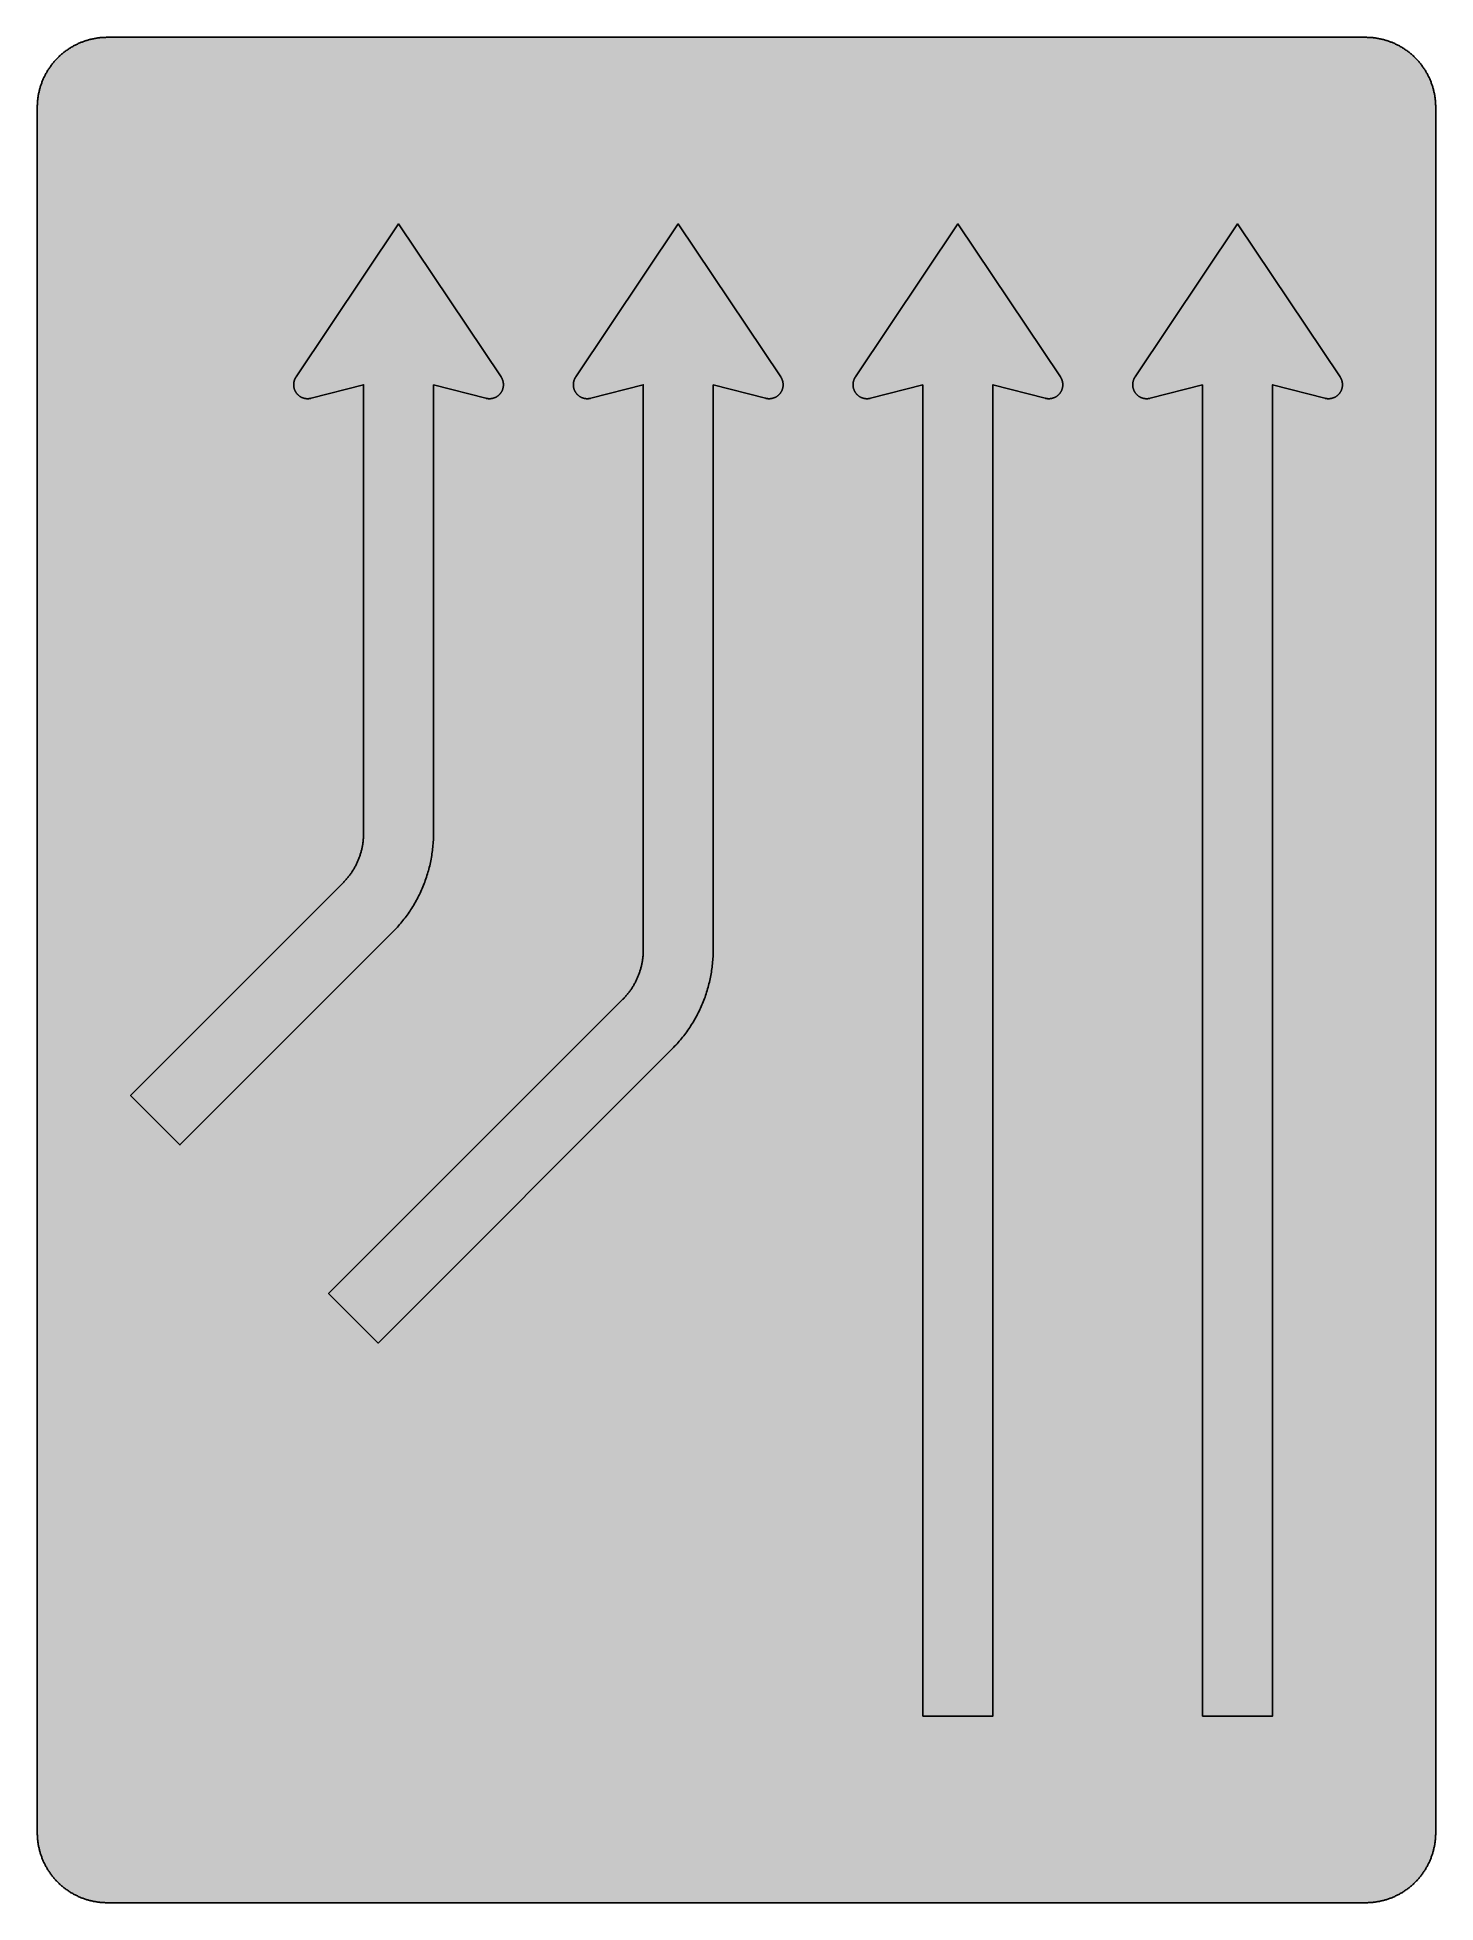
# Model space of a CAD drawing. Header units: millimetres. Extents: x 0 to 423, y 0 to 564.
import ezdxf

# ---------------------------------------------------------------- set-up
doc = ezdxf.new("R2010")
doc.units = ezdxf.units.MM

msp = doc.modelspace()

# ---------------------------------------------------------------- hatches: boundary and pattern name
for color, points in [(254, [(21.2189, 0.0537), (20.955, 0.0533), (20.6934, 0.0584), (20.4292, 0.066), (20.1676, 0.0787), (19.906, 0.094), (19.6469, 0.1118), (19.3853, 0.1321), (19.1262, 0.1549), (18.8671, 0.1829), (18.608, 0.2134), (18.349, 0.2464), (18.0924, 0.2845), (17.8359, 0.3251), (17.5793, 0.3683), (17.3253, 0.414), (17.0688, 0.4623), (16.8148, 0.5156), (16.5633, 0.5715), (16.3093, 0.6299), (16.0579, 0.6909), (15.809, 0.7544), (15.56, 0.823), (15.3111, 0.8941), (15.0622, 0.9677), (14.8158, 1.0439), (14.5694, 1.1227), (14.3256, 1.2065), (14.0818, 1.2903), (13.8379, 1.3792), (13.5966, 1.4707), (13.3579, 1.5672), (13.1191, 1.6637), (12.8803, 1.7628), (12.6441, 1.8669), (12.4079, 1.9736), (12.1742, 2.0803), (11.9405, 2.192), (11.7094, 2.3089), (11.4808, 2.4257), (11.2522, 2.5451), (11.0236, 2.6695), (10.7975, 2.794), (10.574, 2.9235), (10.3505, 3.0556), (10.1295, 3.1877), (9.9111, 3.3249), (9.6926, 3.4646), (9.4742, 3.6068), (9.2608, 3.7541), (9.0475, 3.9014), (8.8341, 4.0513), (8.6258, 4.2037), (8.4176, 4.3612), (8.2118, 4.5187), (8.0061, 4.6812), (7.8029, 4.8438), (7.6022, 5.0114), (7.4041, 5.1816), (7.206, 5.3518), (7.0129, 5.527), (6.8174, 5.7048), (6.6269, 5.8826), (6.4389, 6.0655), (6.2509, 6.2509), (6.0655, 6.4389), (5.8852, 6.6269), (5.7048, 6.8174), (5.527, 7.0104), (5.3518, 7.206), (5.1816, 7.4041), (5.0114, 7.6022), (4.8463, 7.8029), (4.6812, 8.0061), (4.5187, 8.2118), (4.3612, 8.4176), (4.2062, 8.6258), (4.0513, 8.8341), (3.9014, 9.0475), (3.7541, 9.2608), (3.6068, 9.4742), (3.4646, 9.6926), (3.3249, 9.9085), (3.1877, 10.1295), (3.0556, 10.3505), (2.9235, 10.574), (2.794, 10.7975), (2.6695, 11.0236), (2.5451, 11.2522), (2.4257, 11.4808), (2.3063, 11.7094), (2.192, 11.9405), (2.0803, 12.1742), (1.971, 12.4079), (1.8669, 12.6441), (1.7628, 12.8803), (1.6637, 13.1191), (1.5646, 13.3579), (1.4707, 13.5966), (1.3792, 13.8379), (1.2903, 14.0818), (1.2065, 14.3256), (1.1227, 14.5694), (1.0439, 14.8158), (0.9652, 15.0622), (0.8915, 15.3111), (0.823, 15.56), (0.7544, 15.809), (0.6883, 16.0604), (0.6274, 16.3119), (0.569, 16.5633), (0.5131, 16.8148), (0.4623, 17.0688), (0.4115, 17.3253), (0.3658, 17.5793), (0.3226, 17.8359), (0.2819, 18.0924), (0.2464, 18.3515), (0.2134, 18.608), (0.1829, 18.8671), (0.1549, 19.1262), (0.1295, 19.3878), (0.1092, 19.6469), (0.0914, 19.9085), (0.0762, 20.1701), (0.066, 20.4318), (0.0584, 20.6934), (0.0533, 20.955), (0.0508, 21.2192), (0.0522, 543.3314), (0.0533, 543.593), (0.0584, 543.8546), (0.066, 544.1188), (0.0762, 544.3804), (0.0914, 544.642), (0.1092, 544.9011), (0.1295, 545.1627), (0.1549, 545.4218), (0.1829, 545.6809), (0.2134, 545.94), (0.2464, 546.1991), (0.2819, 546.4556), (0.3226, 546.7121), (0.3658, 546.9687), (0.4115, 547.2227), (0.4623, 547.4792), (0.5131, 547.7332), (0.569, 547.9847), (0.6274, 548.2387), (0.6883, 548.4876), (0.7544, 548.7391), (0.823, 548.988), (0.8915, 549.2369), (0.9652, 549.4858), (1.0439, 549.7322), (1.1227, 549.9786), (1.2065, 550.2224), (1.2903, 550.4663), (1.3792, 550.7076), (1.4707, 550.9489), (1.5646, 551.1902), (1.6637, 551.4289), (1.7628, 551.6677), (1.8669, 551.9039), (1.971, 552.1401), (2.0803, 552.3738), (2.192, 552.6049), (2.3063, 552.8386), (2.4257, 553.0672), (2.5451, 553.2958), (2.6695, 553.5244), (2.794, 553.7505), (2.9235, 553.974), (3.0556, 554.1975), (3.1877, 554.4185), (3.3249, 554.6369), (3.4646, 554.8554), (3.6068, 555.0738), (3.7541, 555.2872), (3.9014, 555.5005), (4.0513, 555.7114), (4.2062, 555.9222), (4.3612, 556.1305), (4.5187, 556.3362), (4.6812, 556.5419), (4.8463, 556.7451), (5.0114, 556.9458), (5.1816, 557.1439), (5.3518, 557.342), (5.527, 557.5351), (5.7048, 557.7281), (5.8852, 557.9212), (6.0655, 558.1091), (6.2509, 558.2971), (6.4389, 558.4825), (6.6269, 558.6628), (6.8174, 558.8432), (7.0129, 559.021), (7.206, 559.1937), (7.4041, 559.3664), (7.6022, 559.5366), (7.8029, 559.7017), (8.0061, 559.8668), (8.2118, 560.0268), (8.4176, 560.1868), (8.6258, 560.3418), (8.8341, 560.4967), (9.0475, 560.6466), (9.2608, 560.7939), (9.4742, 560.9387), (9.6926, 561.0835), (9.9111, 561.2232), (10.1295, 561.3603), (10.3505, 561.4924), (10.574, 561.6245), (10.7975, 561.754), (11.0236, 561.8785), (11.2522, 562.0029), (11.4808, 562.1223), (11.7094, 562.2392), (11.9405, 562.356), (12.1742, 562.4678), (12.4079, 562.5744), (12.6441, 562.6811), (12.8803, 562.7853), (13.1191, 562.8843), (13.3579, 562.9834), (13.5966, 563.0774), (13.8379, 563.1688), (14.0818, 563.2577), (14.3256, 563.3415), (14.5694, 563.4253), (14.8158, 563.5041), (15.0622, 563.5803), (15.3111, 563.6539), (15.56, 563.7251), (15.809, 563.7936), (16.0579, 563.8571), (16.3093, 563.9206), (16.5633, 563.9791), (16.8148, 564.0349), (17.0688, 564.0857), (17.3253, 564.1365), (17.5793, 564.1823), (17.8359, 564.2254), (18.0924, 564.2635), (18.349, 564.3016), (18.608, 564.3347), (18.8671, 564.3651), (19.1262, 564.3931), (19.3853, 564.4185), (19.6469, 564.4388), (19.906, 564.4566), (20.1676, 564.4718), (20.4292, 564.482), (20.6934, 564.4896), (20.955, 564.4947), (21.2166, 564.4972), (402.2189, 564.4981), (402.4808, 564.4947), (402.7424, 564.4896), (403.0066, 564.482), (403.2682, 564.4718), (403.5298, 564.4566), (403.7889, 564.4388), (404.0505, 564.4185), (404.3096, 564.3931), (404.5687, 564.3651), (404.8277, 564.3347), (405.0868, 564.3016), (405.3434, 564.2635), (405.5999, 564.2254), (405.8564, 564.1823), (406.113, 564.1365), (406.367, 564.0857), (406.621, 564.0349), (406.875, 563.9791), (407.1264, 563.9206), (407.3779, 563.8571), (407.6268, 563.7936), (407.8783, 563.7251), (408.1272, 563.6539), (408.3736, 563.5803), (408.62, 563.5041), (408.8663, 563.4253), (409.1102, 563.3415), (409.354, 563.2577), (409.5979, 563.1688), (409.8392, 563.0774), (410.0805, 562.9834), (410.3192, 562.8843), (410.5554, 562.7853), (410.7942, 562.6811), (411.0279, 562.5744), (411.2616, 562.4678), (411.4952, 562.356), (411.7264, 562.2392), (411.9575, 562.1223), (412.1861, 562.0029), (412.4122, 561.8785), (412.6382, 561.754), (412.8643, 561.6245), (413.0853, 561.4924), (413.3063, 561.3603), (413.5272, 561.2232), (413.7457, 561.0835), (413.9616, 560.9387), (414.1775, 560.7939), (414.3908, 560.6466), (414.6017, 560.4967), (414.8125, 560.3418), (415.0208, 560.1868), (415.2265, 560.0268), (415.4297, 559.8668), (415.6329, 559.7017), (415.8336, 559.5366), (416.0342, 559.3664), (416.2298, 559.1937), (416.4254, 559.021), (416.6184, 558.8432), (416.8089, 558.6628), (416.9994, 558.4825), (417.1848, 558.2971), (417.3703, 558.1091), (417.5531, 557.9212), (417.7335, 557.7281), (417.9087, 557.5351), (418.084, 557.342), (418.2567, 557.1439), (418.4244, 556.9458), (418.592, 556.7451), (418.7546, 556.5419), (418.9171, 556.3362), (419.0746, 556.1305), (419.2321, 555.9222), (419.3845, 555.7114), (419.5369, 555.5005), (419.6842, 555.2872), (419.829, 555.0738), (419.9712, 554.8554), (420.1109, 554.6369), (420.2481, 554.4185), (420.3827, 554.1975), (420.5148, 553.974), (420.6418, 553.7505), (420.7688, 553.5244), (420.8907, 553.2958), (421.0126, 553.0672), (421.1295, 552.8386), (421.2438, 552.6049), (421.3555, 552.3738), (421.4647, 552.1401), (421.5689, 551.9039), (421.673, 551.6677), (421.7746, 551.4289), (421.8711, 551.1902), (421.9651, 550.9489), (422.0566, 550.7076), (422.1455, 550.4663), (422.2318, 550.2224), (422.3131, 549.9786), (422.3918, 549.7322), (422.4706, 549.4858), (422.5442, 549.2369), (422.6128, 548.988), (422.6814, 548.7391), (422.7449, 548.4876), (422.8084, 548.2387), (422.8668, 547.9847), (422.9227, 547.7332), (422.9735, 547.4792), (423.0243, 547.2227), (423.07, 546.9687), (423.1132, 546.7121), (423.1513, 546.4556), (423.1894, 546.1991), (423.2224, 545.94), (423.2529, 545.6809), (423.2808, 545.4218), (423.3037, 545.1627), (423.3266, 544.9011), (423.3443, 544.642), (423.357, 544.3804), (423.3697, 544.1188), (423.3774, 543.8546), (423.3824, 543.593), (423.385, 543.3314), (423.3855, 21.2203), (423.3824, 20.955), (423.3774, 20.6934), (423.3697, 20.4318), (423.357, 20.1701), (423.3443, 19.9085), (423.3266, 19.6469), (423.3037, 19.3878), (423.2808, 19.1262), (423.2529, 18.8671), (423.2224, 18.608), (423.1894, 18.3515), (423.1513, 18.0924), (423.1132, 17.8359), (423.07, 17.5793), (423.0243, 17.3253), (422.9735, 17.0688), (422.9227, 16.8148), (422.8668, 16.5633), (422.8084, 16.3119), (422.7449, 16.0604), (422.6814, 15.809), (422.6128, 15.56), (422.5442, 15.3111), (422.4706, 15.0622), (422.3918, 14.8158), (422.3131, 14.5694), (422.2318, 14.3256), (422.1455, 14.0818), (422.0566, 13.8379), (421.9651, 13.5966), (421.8711, 13.3579), (421.7746, 13.1191), (421.673, 12.8803), (421.5689, 12.6441), (421.4647, 12.4079), (421.3555, 12.1742), (421.2438, 11.9405), (421.1295, 11.7094), (421.0126, 11.4808), (420.8907, 11.2522), (420.7688, 11.0236), (420.6418, 10.7975), (420.5148, 10.574), (420.3827, 10.3505), (420.2481, 10.1295), (420.1109, 9.9085), (419.9712, 9.6926), (419.829, 9.4742), (419.6842, 9.2608), (419.5369, 9.0475), (419.3845, 8.8341), (419.2321, 8.6258), (419.0746, 8.4176), (418.9171, 8.2118), (418.7546, 8.0061), (418.592, 7.8029), (418.4244, 7.6022), (418.2567, 7.4041), (418.084, 7.206), (417.9087, 7.0104), (417.7335, 6.8174), (417.5531, 6.6269), (417.3703, 6.4389), (417.1848, 6.2509), (416.9994, 6.0655), (416.8089, 5.8826), (416.6184, 5.7048), (416.4254, 5.527), (416.2298, 5.3518), (416.0342, 5.1816), (415.8336, 5.0114), (415.6329, 4.8438), (415.4297, 4.6812), (415.2265, 4.5187), (415.0208, 4.3612), (414.8125, 4.2037), (414.6017, 4.0513), (414.3908, 3.9014), (414.1775, 3.7541), (413.9616, 3.6068), (413.7457, 3.4646), (413.5272, 3.3249), (413.3063, 3.1877), (413.0853, 3.0556), (412.8643, 2.9235), (412.6382, 2.794), (412.4122, 2.6695), (412.1861, 2.5451), (411.9575, 2.4257), (411.7264, 2.3089), (411.4952, 2.192), (411.2616, 2.0803), (411.0279, 1.9736), (410.7942, 1.8669), (410.5554, 1.7628), (410.3192, 1.6637), (410.0805, 1.5672), (409.8392, 1.4707), (409.5979, 1.3792), (409.354, 1.2903), (409.1102, 1.2065), (408.8663, 1.1227), (408.62, 1.0439), (408.3736, 0.9677), (408.1272, 0.8941), (407.8783, 0.823), (407.6268, 0.7544), (407.3779, 0.6909), (407.1264, 0.6299), (406.875, 0.5715), (406.621, 0.5156), (406.367, 0.4623), (406.113, 0.414), (405.8564, 0.3683), (405.5999, 0.3251), (405.3434, 0.2845), (405.0868, 0.2464), (404.8277, 0.2134), (404.5687, 0.1829), (404.3096, 0.1549), (404.0505, 0.1321), (403.7889, 0.1118), (403.5298, 0.094), (403.2682, 0.0787), (403.0066, 0.066), (402.7424, 0.0584), (402.4808, 0.0533), (402.2166, 0.0533)]), (59, [(119.9967, 459.3703), (135.8717, 455.2703), (135.8875, 455.2645), (135.9027, 455.262), (135.9179, 455.2569), (135.9357, 455.2518), (135.951, 455.2493), (135.9687, 455.2442), (135.984, 455.2417), (136.0018, 455.2366), (136.017, 455.234), (136.0322, 455.2315), (136.05, 455.2264), (136.0653, 455.2239), (136.083, 455.2213), (136.0983, 455.2163), (136.1161, 455.2137), (136.1313, 455.2112), (136.1491, 455.2086), (136.1643, 455.2036), (136.1821, 455.201), (136.1973, 455.1985), (136.2126, 455.1959), (136.2304, 455.1934), (136.2456, 455.1909), (136.2634, 455.1883), (136.2786, 455.1858), (136.2964, 455.1832), (136.3116, 455.1807), (136.3294, 455.1782), (136.3447, 455.1756), (136.3624, 455.1731), (136.3802, 455.1705), (136.3955, 455.168), (136.4132, 455.168), (136.4285, 455.1655), (136.4463, 455.1629), (136.4615, 455.1604), (136.4793, 455.1604), (136.4945, 455.1578), (136.5123, 455.1553), (136.5275, 455.1553), (136.5453, 455.1528), (136.5606, 455.1502), (136.5783, 455.1502), (136.5961, 455.1477), (136.6114, 455.1477), (136.6291, 455.1451), (136.6444, 455.1451), (136.6622, 455.1451), (136.6774, 455.1426), (136.6952, 455.1426), (136.7104, 455.1401), (136.7282, 455.1401), (136.746, 455.1401), (136.7612, 455.1401), (136.779, 455.1375), (136.7942, 455.1375), (136.812, 455.1375), (136.8273, 455.1375), (136.845, 455.1375), (136.8628, 455.135), (136.8781, 455.135), (136.8958, 455.135), (136.9111, 455.135), (136.9289, 455.135), (137.0381, 455.1375), (137.1473, 455.1401), (137.254, 455.1477), (137.3607, 455.1578), (137.4673, 455.1705), (137.574, 455.1832), (137.6782, 455.201), (137.7823, 455.2213), (137.8839, 455.2442), (137.988, 455.2696), (138.0871, 455.295), (138.1887, 455.3255), (138.2878, 455.3585), (138.3843, 455.3915), (138.4808, 455.4296), (138.5773, 455.4677), (138.6713, 455.5084), (138.7653, 455.5541), (138.8567, 455.5998), (138.9456, 455.6455), (139.0371, 455.6963), (139.1234, 455.7497), (139.2098, 455.803), (139.2961, 455.8589), (139.38, 455.9173), (139.4612, 455.9757), (139.5425, 456.0392), (139.6213, 456.1027), (139.7, 456.1688), (139.7762, 456.2348), (139.8499, 456.3034), (139.9235, 456.3745), (139.9921, 456.4482), (140.0632, 456.5218), (140.1293, 456.598), (140.1953, 456.6768), (140.2588, 456.7555), (140.3223, 456.8368), (140.3807, 456.9181), (140.4391, 457.0019), (140.495, 457.0882), (140.5484, 457.1746), (140.6017, 457.261), (140.65, 457.3499), (140.6982, 457.4413), (140.7439, 457.5327), (140.7871, 457.6267), (140.8303, 457.7207), (140.8684, 457.8172), (140.9065, 457.9137), (140.9395, 458.0103), (140.9725, 458.1093), (141.0005, 458.2109), (141.0284, 458.31), (141.0538, 458.4116), (141.0767, 458.5157), (141.097, 458.6199), (141.1122, 458.724), (141.1275, 458.8307), (141.1402, 458.9374), (141.1503, 459.044), (141.1554, 459.1507), (141.1605, 459.2599), (141.163, 459.3692), (141.163, 459.4073), (141.1605, 459.4479), (141.1605, 459.486), (141.158, 459.5266), (141.158, 459.5647), (141.1554, 459.6054), (141.1529, 459.6435), (141.1503, 459.6816), (141.1478, 459.7222), (141.1453, 459.7603), (141.1402, 459.7984), (141.1351, 459.8365), (141.1326, 459.8772), (141.1275, 459.9153), (141.1224, 459.9534), (141.1148, 459.9915), (141.1097, 460.0321), (141.1046, 460.0702), (141.097, 460.1083), (141.0894, 460.1464), (141.0818, 460.1845), (141.0741, 460.2226), (141.0665, 460.2607), (141.0589, 460.2988), (141.0513, 460.3369), (141.0411, 460.375), (141.031, 460.4131), (141.0208, 460.4487), (141.0132, 460.4868), (141.0005, 460.5249), (140.9903, 460.563), (140.9802, 460.5985), (140.9675, 460.6366), (140.9573, 460.6722), (140.9446, 460.7103), (140.9319, 460.7484), (140.9192, 460.7839), (140.9065, 460.8195), (140.8913, 460.8576), (140.8786, 460.8932), (140.8633, 460.9287), (140.8506, 460.9668), (140.8354, 461.0024), (140.8201, 461.0379), (140.8049, 461.0735), (140.7897, 461.1091), (140.7719, 461.1446), (140.7566, 461.1802), (140.7389, 461.2157), (140.7211, 461.2488), (140.7033, 461.2843), (140.6855, 461.3199), (140.6677, 461.3529), (140.65, 461.3885), (140.6322, 461.424), (140.6119, 461.457), (140.5915, 461.4901), (140.5738, 461.5256), (140.5534, 461.5586), (140.5331, 461.5917), (140.5103, 461.6247), (140.4899, 461.6577), (140.4696, 461.6907), (140.4468, 461.7237), (109.4133, 508.0536), (78.3802, 461.7251), (78.3565, 461.6907), (78.3361, 461.6577), (78.3158, 461.6247), (78.293, 461.5917), (78.2726, 461.5586), (78.2523, 461.5256), (78.2345, 461.4901), (78.2142, 461.457), (78.1939, 461.424), (78.1761, 461.3885), (78.1583, 461.3529), (78.138, 461.3199), (78.1202, 461.2843), (78.105, 461.2488), (78.0872, 461.2157), (78.0694, 461.1802), (78.0542, 461.1446), (78.0364, 461.1091), (78.0212, 461.0735), (78.0059, 461.0379), (77.9907, 461.0024), (77.9755, 460.9668), (77.9602, 460.9287), (77.9475, 460.8932), (77.9323, 460.8576), (77.9196, 460.8195), (77.9069, 460.7839), (77.8942, 460.7484), (77.8815, 460.7103), (77.8688, 460.6722), (77.8561, 460.6366), (77.8459, 460.5985), (77.8332, 460.563), (77.8231, 460.5249), (77.8129, 460.4868), (77.8027, 460.4487), (77.7926, 460.4131), (77.7824, 460.375), (77.7748, 460.3369), (77.7646, 460.2988), (77.757, 460.2607), (77.7494, 460.2226), (77.7418, 460.1845), (77.7342, 460.1464), (77.7265, 460.1083), (77.7215, 460.0702), (77.7138, 460.0321), (77.7088, 459.9915), (77.7037, 459.9534), (77.6986, 459.9153), (77.6935, 459.8772), (77.6884, 459.8365), (77.6834, 459.7984), (77.6808, 459.7603), (77.6757, 459.7222), (77.6732, 459.6816), (77.6707, 459.6435), (77.6681, 459.6054), (77.6656, 459.5647), (77.6656, 459.5266), (77.663, 459.486), (77.663, 459.4479), (77.663, 459.4073), (77.663, 459.3692), (77.663, 459.2599), (77.6681, 459.1507), (77.6732, 459.044), (77.6834, 458.9374), (77.6961, 458.8307), (77.7113, 458.724), (77.7291, 458.6199), (77.7469, 458.5157), (77.7697, 458.4116), (77.7951, 458.31), (77.8231, 458.2109), (77.8535, 458.1093), (77.884, 458.0103), (77.9196, 457.9137), (77.9551, 457.8172), (77.9958, 457.7207), (78.0364, 457.6267), (78.0796, 457.5327), (78.1253, 457.4413), (78.1736, 457.3499), (78.2218, 457.261), (78.2752, 457.1746), (78.3285, 457.0882), (78.3844, 457.0019), (78.4428, 456.9181), (78.5038, 456.8368), (78.5647, 456.7555), (78.6282, 456.6768), (78.6943, 456.598), (78.7629, 456.5218), (78.8314, 456.4482), (78.9026, 456.3745), (78.9762, 456.3034), (79.0499, 456.2348), (79.1261, 456.1688), (79.2023, 456.1027), (79.281, 456.0392), (79.3623, 455.9757), (79.4461, 455.9173), (79.5299, 455.8589), (79.6138, 455.803), (79.7001, 455.7497), (79.789, 455.6963), (79.8779, 455.6455), (79.9694, 455.5998), (80.0608, 455.5541), (80.1548, 455.5084), (80.2488, 455.4677), (80.3427, 455.4296), (80.4393, 455.3915), (80.5383, 455.3585), (80.6374, 455.3255), (80.7364, 455.295), (80.838, 455.2696), (80.9396, 455.2442), (81.0412, 455.2213), (81.1454, 455.201), (81.2521, 455.1832), (81.3562, 455.1705), (81.4629, 455.1578), (81.5696, 455.1477), (81.6788, 455.1401), (81.7855, 455.1375), (81.8947, 455.135), (81.9125, 455.135), (81.9302, 455.135), (81.9455, 455.135), (81.9633, 455.135), (81.9785, 455.1375), (81.9963, 455.1375), (82.0141, 455.1375), (82.0293, 455.1375), (82.0471, 455.1375), (82.0623, 455.1401), (82.0801, 455.1401), (82.0979, 455.1401), (82.1131, 455.1401), (82.1309, 455.1426), (82.1461, 455.1426), (82.1639, 455.1451), (82.1792, 455.1451), (82.1969, 455.1451), (82.2147, 455.1477), (82.23, 455.1477), (82.2477, 455.1502), (82.263, 455.1502), (82.2808, 455.1528), (82.296, 455.1553), (82.3138, 455.1553), (82.329, 455.1578), (82.3468, 455.1604), (82.3646, 455.1604), (82.3798, 455.1629), (82.3976, 455.1655), (82.4128, 455.168), (82.4306, 455.168), (82.4459, 455.1705), (82.4636, 455.1731), (82.4789, 455.1756), (82.4967, 455.1782), (82.5119, 455.1807), (82.5297, 455.1832), (82.5449, 455.1858), (82.5627, 455.1883), (82.5779, 455.1909), (82.5957, 455.1934), (82.611, 455.1959), (82.6287, 455.1985), (82.644, 455.201), (82.6618, 455.2036), (82.677, 455.2086), (82.6922, 455.2112), (82.71, 455.2137), (82.7253, 455.2163), (82.743, 455.2213), (82.7583, 455.2239), (82.7761, 455.2264), (82.7913, 455.2315), (82.8091, 455.234), (82.8243, 455.2366), (82.8396, 455.2417), (82.8573, 455.2442), (82.8726, 455.2493), (82.8878, 455.2518), (82.9056, 455.2569), (82.9208, 455.262), (82.9386, 455.2645), (82.9539, 455.2696), (98.83, 459.3703), (98.83, 323.6486), (98.8263, 323.3852), (98.8212, 323.121), (98.8136, 322.8594), (98.8035, 322.5978), (98.7882, 322.3362), (98.7704, 322.0745), (98.7501, 321.8155), (98.7247, 321.5564), (98.6968, 321.2948), (98.6663, 321.0382), (98.6333, 320.7791), (98.5977, 320.5226), (98.5571, 320.2635), (98.5139, 320.0095), (98.4682, 319.753), (98.4174, 319.499), (98.3666, 319.245), (98.3107, 318.991), (98.2523, 318.7395), (98.1913, 318.4881), (98.1253, 318.2366), (98.0592, 317.9877), (97.9881, 317.7388), (97.9145, 317.4898), (97.8383, 317.2435), (97.757, 316.9996), (97.6757, 316.7532), (97.5893, 316.5094), (97.5004, 316.2681), (97.409, 316.0268), (97.315, 315.7855), (97.2185, 315.5467), (97.1169, 315.308), (97.0153, 315.0718), (96.9086, 314.8381), (96.7994, 314.6019), (96.6876, 314.3707), (96.5733, 314.1396), (96.4565, 313.9084), (96.3346, 313.6798), (96.2127, 313.4538), (96.0857, 313.2277), (95.9587, 313.0017), (95.8266, 312.7807), (95.692, 312.5572), (95.5548, 312.3387), (95.4151, 312.1203), (95.2729, 311.9044), (95.1281, 311.6885), (94.9808, 311.4751), (94.8284, 311.2643), (94.676, 311.0535), (94.521, 310.8452), (94.361, 310.6395), (94.201, 310.4363), (94.0359, 310.2331), (93.8708, 310.0324), (93.7006, 309.8317), (93.5279, 309.6362), (93.3552, 309.4406), (93.1774, 309.2475), (92.997, 309.057), (92.8141, 308.8665), (92.6313, 308.6811), (28.2744, 244.3258), (43.2428, 229.3592), (107.5986, 293.7147), (107.9678, 294.0888), (108.331, 294.4647), (108.6917, 294.8483), (109.0447, 295.2344), (109.3927, 295.6255), (109.7382, 296.0192), (110.076, 296.418), (110.4087, 296.8193), (110.7364, 297.2232), (111.059, 297.6321), (111.3765, 298.0461), (111.6889, 298.4627), (111.9962, 298.8818), (112.2985, 299.3034), (112.5931, 299.7302), (112.8827, 300.162), (113.1697, 300.5938), (113.4491, 301.0306), (113.7234, 301.4701), (113.9901, 301.912), (114.2543, 302.3591), (114.5108, 302.8061), (114.7623, 303.2582), (115.0087, 303.7129), (115.25, 304.1701), (115.4836, 304.6298), (115.7148, 305.0946), (115.9358, 305.5595), (116.1542, 306.0268), (116.3676, 306.4993), (116.5733, 306.9717), (116.774, 307.4467), (116.967, 307.9267), (117.1575, 308.4068), (117.3404, 308.8894), (117.5156, 309.3745), (117.6884, 309.8622), (117.8535, 310.3499), (118.0135, 310.8427), (118.1659, 311.3354), (118.3132, 311.8307), (118.4554, 312.3286), (118.5901, 312.8289), (118.7196, 313.3293), (118.8415, 313.8322), (118.9584, 314.3352), (119.0701, 314.8432), (119.1743, 315.3512), (119.2733, 315.8592), (119.3648, 316.3697), (119.4511, 316.8828), (119.5324, 317.3959), (119.6061, 317.9115), (119.6721, 318.4271), (119.7331, 318.9453), (119.7889, 319.4634), (119.8372, 319.9841), (119.8778, 320.5048), (119.9134, 321.0255), (119.9439, 321.5488), (119.9667, 322.072), (119.982, 322.5952), (119.9921, 323.121), (119.9947, 323.6468)]), (59, [(204.6633, 459.3703), (220.5383, 455.2703), (220.5533, 455.2645), (220.5685, 455.262), (220.5863, 455.2569), (220.6015, 455.2518), (220.6193, 455.2493), (220.6346, 455.2442), (220.6498, 455.2417), (220.6676, 455.2366), (220.6828, 455.234), (220.7006, 455.2315), (220.7158, 455.2264), (220.7336, 455.2239), (220.7489, 455.2213), (220.7666, 455.2163), (220.7819, 455.2137), (220.7971, 455.2112), (220.8149, 455.2086), (220.8301, 455.2036), (220.8479, 455.201), (220.8632, 455.1985), (220.8809, 455.1959), (220.8962, 455.1934), (220.914, 455.1909), (220.9292, 455.1883), (220.947, 455.1858), (220.9622, 455.1832), (220.98, 455.1807), (220.9952, 455.1782), (221.013, 455.1756), (221.0283, 455.1731), (221.046, 455.1705), (221.0613, 455.168), (221.0791, 455.168), (221.0943, 455.1655), (221.1121, 455.1629), (221.1299, 455.1604), (221.1451, 455.1604), (221.1629, 455.1578), (221.1781, 455.1553), (221.1959, 455.1553), (221.2111, 455.1528), (221.2289, 455.1502), (221.2442, 455.1502), (221.2619, 455.1477), (221.2772, 455.1477), (221.295, 455.1451), (221.3127, 455.1451), (221.328, 455.1451), (221.3458, 455.1426), (221.361, 455.1426), (221.3788, 455.1401), (221.394, 455.1401), (221.4118, 455.1401), (221.4296, 455.1401), (221.4448, 455.1375), (221.4626, 455.1375), (221.4778, 455.1375), (221.4956, 455.1375), (221.5109, 455.1375), (221.5286, 455.135), (221.5464, 455.135), (221.5617, 455.135), (221.5794, 455.135), (221.5947, 455.135), (221.7039, 455.1375), (221.8131, 455.1401), (221.9223, 455.1477), (222.029, 455.1578), (222.1357, 455.1705), (222.2398, 455.1832), (222.344, 455.201), (222.4481, 455.2213), (222.5523, 455.2442), (222.6539, 455.2696), (222.7555, 455.295), (222.8545, 455.3255), (222.9536, 455.3585), (223.0501, 455.3915), (223.1466, 455.4296), (223.2431, 455.4677), (223.3371, 455.5084), (223.4311, 455.5541), (223.5225, 455.5998), (223.614, 455.6455), (223.7029, 455.6963), (223.7918, 455.7497), (223.8781, 455.803), (223.962, 455.8589), (224.0458, 455.9173), (224.1296, 455.9757), (224.2083, 456.0392), (224.2896, 456.1027), (224.3658, 456.1688), (224.442, 456.2348), (224.5157, 456.3034), (224.5893, 456.3745), (224.6605, 456.4482), (224.729, 456.5218), (224.7976, 456.598), (224.8611, 456.6768), (224.9272, 456.7555), (224.9881, 456.8368), (225.0491, 456.9181), (225.105, 457.0019), (225.1608, 457.0882), (225.2167, 457.1746), (225.2675, 457.261), (225.3183, 457.3499), (225.3666, 457.4413), (225.4123, 457.5327), (225.4555, 457.6267), (225.4961, 457.7207), (225.5342, 457.8172), (225.5723, 457.9137), (225.6053, 458.0103), (225.6384, 458.1093), (225.6688, 458.2109), (225.6942, 458.31), (225.7196, 458.4116), (225.7425, 458.5157), (225.7628, 458.6199), (225.7806, 458.724), (225.7958, 458.8307), (225.806, 458.9374), (225.8162, 459.044), (225.8238, 459.1507), (225.8263, 459.2599), (225.8289, 459.3692), (225.8289, 459.4073), (225.8289, 459.4479), (225.8263, 459.486), (225.8263, 459.5266), (225.8238, 459.5647), (225.8212, 459.6054), (225.8187, 459.6435), (225.8162, 459.6816), (225.8136, 459.7222), (225.8111, 459.7603), (225.806, 459.7984), (225.8035, 459.8365), (225.7984, 459.8772), (225.7933, 459.9153), (225.7882, 459.9534), (225.7831, 459.9915), (225.7755, 460.0321), (225.7704, 460.0702), (225.7628, 460.1083), (225.7577, 460.1464), (225.7501, 460.1845), (225.7425, 460.2226), (225.7349, 460.2607), (225.7247, 460.2988), (225.7171, 460.3369), (225.7069, 460.375), (225.6993, 460.4131), (225.6892, 460.4487), (225.679, 460.4868), (225.6688, 460.5249), (225.6587, 460.563), (225.646, 460.5985), (225.6358, 460.6366), (225.6231, 460.6722), (225.6104, 460.7103), (225.5977, 460.7484), (225.585, 460.7839), (225.5723, 460.8195), (225.5596, 460.8576), (225.5444, 460.8932), (225.5317, 460.9287), (225.5164, 460.9668), (225.5012, 461.0024), (225.486, 461.0379), (225.4707, 461.0735), (225.4555, 461.1091), (225.4377, 461.1446), (225.4225, 461.1802), (225.4047, 461.2157), (225.3894, 461.2488), (225.3717, 461.2843), (225.3539, 461.3199), (225.3361, 461.3529), (225.3158, 461.3885), (225.298, 461.424), (225.2777, 461.457), (225.2599, 461.4901), (225.2396, 461.5256), (225.2193, 461.5586), (225.1989, 461.5917), (225.1786, 461.6247), (225.1558, 461.6577), (225.1354, 461.6907), (225.1126, 461.7237), (194.08, 508.0536), (163.0468, 461.7251), (163.0248, 461.6907), (163.002, 461.6577), (162.9816, 461.6247), (162.9613, 461.5917), (162.941, 461.5586), (162.9207, 461.5256), (162.9004, 461.4901), (162.88, 461.457), (162.8623, 461.424), (162.8419, 461.3885), (162.8242, 461.3529), (162.8064, 461.3199), (162.7886, 461.2843), (162.7708, 461.2488), (162.753, 461.2157), (162.7353, 461.1802), (162.72, 461.1446), (162.7048, 461.1091), (162.687, 461.0735), (162.6718, 461.0379), (162.6565, 461.0024), (162.6413, 460.9668), (162.6286, 460.9287), (162.6133, 460.8932), (162.6006, 460.8576), (162.5854, 460.8195), (162.5727, 460.7839), (162.56, 460.7484), (162.5473, 460.7103), (162.5346, 460.6722), (162.5244, 460.6366), (162.5117, 460.5985), (162.5016, 460.563), (162.4889, 460.5249), (162.4787, 460.4868), (162.4686, 460.4487), (162.4584, 460.4131), (162.4508, 460.375), (162.4406, 460.3369), (162.433, 460.2988), (162.4228, 460.2607), (162.4152, 460.2226), (162.4076, 460.1845), (162.4, 460.1464), (162.3949, 460.1083), (162.3873, 460.0702), (162.3797, 460.0321), (162.3746, 459.9915), (162.3695, 459.9534), (162.3644, 459.9153), (162.3593, 459.8772), (162.3543, 459.8365), (162.3517, 459.7984), (162.3466, 459.7603), (162.3441, 459.7222), (162.3416, 459.6816), (162.3365, 459.6435), (162.3365, 459.6054), (162.3339, 459.5647), (162.3314, 459.5266), (162.3314, 459.486), (162.3289, 459.4479), (162.3289, 459.4073), (162.3289, 459.3692), (162.3289, 459.2599), (162.3339, 459.1507), (162.3416, 459.044), (162.3517, 458.9374), (162.3619, 458.8307), (162.3771, 458.724), (162.3949, 458.6199), (162.4152, 458.5157), (162.4381, 458.4116), (162.4609, 458.31), (162.4889, 458.2109), (162.5194, 458.1093), (162.5524, 458.0103), (162.5854, 457.9137), (162.6235, 457.8172), (162.6616, 457.7207), (162.7022, 457.6267), (162.7454, 457.5327), (162.7911, 457.4413), (162.8394, 457.3499), (162.8902, 457.261), (162.941, 457.1746), (162.9969, 457.0882), (163.0528, 457.0019), (163.1112, 456.9181), (163.1696, 456.8368), (163.2331, 456.7555), (163.2966, 456.6768), (163.3601, 456.598), (163.4287, 456.5218), (163.4973, 456.4482), (163.5684, 456.3745), (163.642, 456.3034), (163.7157, 456.2348), (163.7919, 456.1688), (163.8706, 456.1027), (163.9494, 456.0392), (164.0307, 455.9757), (164.1119, 455.9173), (164.1958, 455.8589), (164.2796, 455.803), (164.3685, 455.7497), (164.4548, 455.6963), (164.5437, 455.6455), (164.6352, 455.5998), (164.7266, 455.5541), (164.8206, 455.5084), (164.9146, 455.4677), (165.0111, 455.4296), (165.1076, 455.3915), (165.2041, 455.3585), (165.3032, 455.3255), (165.4023, 455.295), (165.5039, 455.2696), (165.6055, 455.2442), (165.7096, 455.2213), (165.8137, 455.201), (165.9179, 455.1832), (166.022, 455.1705), (166.1287, 455.1578), (166.2354, 455.1477), (166.3446, 455.1401), (166.4538, 455.1375), (166.563, 455.135), (166.5783, 455.135), (166.5961, 455.135), (166.6113, 455.135), (166.6291, 455.135), (166.6469, 455.1375), (166.6621, 455.1375), (166.6799, 455.1375), (166.6951, 455.1375), (166.7129, 455.1375), (166.7307, 455.1401), (166.7459, 455.1401), (166.7637, 455.1401), (166.7789, 455.1401), (166.7967, 455.1426), (166.8145, 455.1426), (166.8297, 455.1451), (166.8475, 455.1451), (166.8628, 455.1451), (166.8805, 455.1477), (166.8958, 455.1477), (166.9136, 455.1502), (166.9313, 455.1502), (166.9466, 455.1528), (166.9644, 455.1553), (166.9796, 455.1553), (166.9974, 455.1578), (167.0126, 455.1604), (167.0304, 455.1604), (167.0456, 455.1629), (167.0634, 455.1655), (167.0812, 455.168), (167.0964, 455.168), (167.1142, 455.1705), (167.1295, 455.1731), (167.1472, 455.1756), (167.1625, 455.1782), (167.1803, 455.1807), (167.1955, 455.1832), (167.2133, 455.1858), (167.2285, 455.1883), (167.2463, 455.1909), (167.2615, 455.1934), (167.2793, 455.1959), (167.2946, 455.1985), (167.3098, 455.201), (167.3276, 455.2036), (167.3428, 455.2086), (167.3606, 455.2112), (167.3758, 455.2137), (167.3936, 455.2163), (167.4089, 455.2213), (167.4266, 455.2239), (167.4419, 455.2264), (167.4571, 455.2315), (167.4749, 455.234), (167.4901, 455.2366), (167.5079, 455.2417), (167.5232, 455.2442), (167.5384, 455.2493), (167.5562, 455.2518), (167.5714, 455.2569), (167.5892, 455.262), (167.6044, 455.2645), (167.6197, 455.2696), (183.4967, 459.3703), (183.4967, 288.3708), (183.4947, 288.1071), (183.4896, 287.843), (183.482, 287.5813), (183.4693, 287.3197), (183.454, 287.0581), (183.4363, 286.7965), (183.4159, 286.5374), (183.3931, 286.2783), (183.3651, 286.0192), (183.3347, 285.7602), (183.2991, 285.5011), (183.2635, 285.2445), (183.2229, 284.988), (183.1797, 284.7315), (183.134, 284.4749), (183.0857, 284.2209), (183.0324, 283.9669), (182.9765, 283.7129), (182.9181, 283.4615), (182.8571, 283.21), (182.7936, 282.9585), (182.7251, 282.7096), (182.6539, 282.4607), (182.5803, 282.2143), (182.5041, 281.9654), (182.4253, 281.7216), (182.3415, 281.4752), (182.2552, 281.2313), (182.1688, 280.99), (182.0774, 280.7487), (181.9808, 280.5074), (181.8843, 280.2687), (181.7853, 280.0299), (181.6811, 279.7937), (181.5744, 279.56), (181.4652, 279.3238), (181.3535, 279.0927), (181.2392, 278.8615), (181.1223, 278.6304), (181.0029, 278.4018), (180.8785, 278.1757), (180.754, 277.9497), (180.6245, 277.7236), (180.4924, 277.5026), (180.3603, 277.2816), (180.2232, 277.0607), (180.0835, 276.8422), (179.9387, 276.6263), (179.7939, 276.4104), (179.6466, 276.1971), (179.4967, 275.9862), (179.3418, 275.7754), (179.1868, 275.5671), (179.0294, 275.3614), (178.8668, 275.1582), (178.7017, 274.955), (178.5366, 274.7543), (178.3664, 274.5562), (178.1962, 274.3581), (178.021, 274.1625), (177.8432, 273.9695), (177.6628, 273.779), (177.4825, 273.5885), (177.2971, 273.4031), (88.2467, 184.3536), (103.215, 169.387), (192.2653, 258.4369), (192.6336, 258.8108), (192.9968, 259.1892), (193.3575, 259.5702), (193.7106, 259.9563), (194.0611, 260.3475), (194.404, 260.7412), (194.7418, 261.1399), (195.0771, 261.5413), (195.4047, 261.9451), (195.7273, 262.3541), (196.0448, 262.7681), (196.3572, 263.1846), (196.662, 263.6037), (196.9643, 264.0279), (197.2589, 264.4546), (197.551, 264.8839), (197.8355, 265.3157), (198.1149, 265.7526), (198.3892, 266.192), (198.6585, 266.634), (198.9201, 267.081), (199.1766, 267.528), (199.4306, 267.9802), (199.6745, 268.4348), (199.9158, 268.892), (200.152, 269.3543), (200.3806, 269.8166), (200.6041, 270.2814), (200.8226, 270.7488), (201.0334, 271.2212), (201.2391, 271.6936), (201.4398, 272.1686), (201.6354, 272.6487), (201.8233, 273.1287), (202.0062, 273.6113), (202.184, 274.0965), (202.3542, 274.5842), (202.5193, 275.0718), (202.6793, 275.5646), (202.8317, 276.0574), (202.979, 276.5527), (203.1213, 277.0505), (203.2559, 277.5509), (203.3854, 278.0513), (203.5099, 278.5542), (203.6267, 279.0596), (203.7359, 279.5651), (203.8401, 280.0731), (203.9391, 280.5811), (204.0331, 281.0916), (204.1195, 281.6047), (204.1982, 282.1178), (204.2719, 282.6334), (204.3405, 283.149), (204.4014, 283.6672), (204.4548, 284.1854), (204.503, 284.7061), (204.5462, 285.2268), (204.5818, 285.7475), (204.6097, 286.2707), (204.6326, 286.7939), (204.6478, 287.3172), (204.658, 287.843), (204.663, 288.3687)]), (59, [(268.1633, 459.3703), (252.2883, 455.2703), (252.2703, 455.2645), (252.255, 455.262), (252.2398, 455.2569), (252.222, 455.2518), (252.2068, 455.2493), (252.189, 455.2442), (252.1737, 455.2417), (252.1585, 455.2366), (252.1407, 455.234), (252.1255, 455.2315), (252.1077, 455.2264), (252.0925, 455.2239), (252.0747, 455.2213), (252.0594, 455.2163), (252.0442, 455.2137), (252.0264, 455.2112), (252.0112, 455.2086), (251.9934, 455.2036), (251.9782, 455.201), (251.9604, 455.1985), (251.9451, 455.1959), (251.9274, 455.1934), (251.9121, 455.1909), (251.8943, 455.1883), (251.8791, 455.1858), (251.8613, 455.1832), (251.8461, 455.1807), (251.8283, 455.1782), (251.8131, 455.1756), (251.7953, 455.1731), (251.78, 455.1705), (251.7623, 455.168), (251.747, 455.168), (251.7292, 455.1655), (251.714, 455.1629), (251.6962, 455.1604), (251.681, 455.1604), (251.6632, 455.1578), (251.648, 455.1553), (251.6302, 455.1553), (251.6124, 455.1528), (251.5972, 455.1502), (251.5794, 455.1502), (251.5641, 455.1477), (251.5464, 455.1477), (251.5311, 455.1451), (251.5133, 455.1451), (251.4981, 455.1451), (251.4803, 455.1426), (251.4625, 455.1426), (251.4473, 455.1401), (251.4295, 455.1401), (251.4143, 455.1401), (251.3965, 455.1401), (251.3787, 455.1375), (251.3635, 455.1375), (251.3457, 455.1375), (251.3305, 455.1375), (251.3127, 455.1375), (251.2949, 455.135), (251.2797, 455.135), (251.2619, 455.135), (251.2466, 455.135), (251.2289, 455.135), (251.1196, 455.1375), (251.0104, 455.1401), (250.9037, 455.1477), (250.7971, 455.1578), (250.6904, 455.1705), (250.5837, 455.1832), (250.4796, 455.201), (250.3754, 455.2213), (250.2738, 455.2442), (250.1722, 455.2696), (250.0706, 455.295), (249.969, 455.3255), (249.8725, 455.3585), (249.7734, 455.3915), (249.6769, 455.4296), (249.5804, 455.4677), (249.4864, 455.5084), (249.395, 455.5541), (249.301, 455.5998), (249.2121, 455.6455), (249.1232, 455.6963), (249.0343, 455.7497), (248.9479, 455.803), (248.8616, 455.8589), (248.7778, 455.9173), (248.6965, 455.9757), (248.6152, 456.0392), (248.5365, 456.1027), (248.4577, 456.1688), (248.3815, 456.2348), (248.3079, 456.3034), (248.2367, 456.3745), (248.1656, 456.4482), (248.0945, 456.5218), (248.0285, 456.598), (247.9624, 456.6768), (247.8989, 456.7555), (247.8354, 456.8368), (247.777, 456.9181), (247.7186, 457.0019), (247.6627, 457.0882), (247.6094, 457.1746), (247.556, 457.261), (247.5078, 457.3499), (247.4595, 457.4413), (247.4138, 457.5327), (247.3706, 457.6267), (247.3274, 457.7207), (247.2893, 457.8172), (247.2512, 457.9137), (247.2182, 458.0103), (247.1852, 458.1093), (247.1572, 458.2109), (247.1293, 458.31), (247.1039, 458.4116), (247.081, 458.5157), (247.0607, 458.6199), (247.0429, 458.724), (247.0302, 458.8307), (247.0175, 458.9374), (247.0074, 459.044), (246.9998, 459.1507), (246.9972, 459.2599), (246.9947, 459.3692), (246.9947, 459.4073), (246.9972, 459.4479), (246.9972, 459.486), (246.9972, 459.5266), (246.9998, 459.5647), (247.0023, 459.6054), (247.0048, 459.6435), (247.0074, 459.6816), (247.0099, 459.7222), (247.0125, 459.7603), (247.0175, 459.7984), (247.0226, 459.8365), (247.0252, 459.8772), (247.0302, 459.9153), (247.0353, 459.9534), (247.0404, 459.9915), (247.048, 460.0321), (247.0531, 460.0702), (247.0607, 460.1083), (247.0683, 460.1464), (247.076, 460.1845), (247.0836, 460.2226), (247.0912, 460.2607), (247.0988, 460.2988), (247.1064, 460.3369), (247.1166, 460.375), (247.1268, 460.4131), (247.1369, 460.4487), (247.1471, 460.4868), (247.1572, 460.5249), (247.1674, 460.563), (247.1776, 460.5985), (247.1903, 460.6366), (247.203, 460.6722), (247.2131, 460.7103), (247.2258, 460.7484), (247.2385, 460.7839), (247.2538, 460.8195), (247.2665, 460.8576), (247.2792, 460.8932), (247.2944, 460.9287), (247.3096, 460.9668), (247.3249, 461.0024), (247.3376, 461.0379), (247.3554, 461.0735), (247.3706, 461.1091), (247.3858, 461.1446), (247.4036, 461.1802), (247.4189, 461.2157), (247.4366, 461.2488), (247.4544, 461.2843), (247.4722, 461.3199), (247.49, 461.3529), (247.5103, 461.3885), (247.5281, 461.424), (247.5484, 461.457), (247.5662, 461.4901), (247.5865, 461.5256), (247.6068, 461.5586), (247.6271, 461.5917), (247.6475, 461.6247), (247.6678, 461.6577), (247.6906, 461.6907), (247.711, 461.7237), (278.7467, 508.0536), (309.7816, 461.7251), (309.8013, 461.6907), (309.8241, 461.6577), (309.8444, 461.6247), (309.8648, 461.5917), (309.8851, 461.5586), (309.9054, 461.5256), (309.9257, 461.4901), (309.946, 461.457), (309.9638, 461.424), (309.9841, 461.3885), (310.0019, 461.3529), (310.0197, 461.3199), (310.0375, 461.2843), (310.0553, 461.2488), (310.073, 461.2157), (310.0883, 461.1802), (310.1061, 461.1446), (310.1213, 461.1091), (310.1365, 461.0735), (310.1543, 461.0379), (310.1696, 461.0024), (310.1823, 460.9668), (310.1975, 460.9287), (310.2127, 460.8932), (310.2254, 460.8576), (310.2381, 460.8195), (310.2534, 460.7839), (310.2661, 460.7484), (310.2788, 460.7103), (310.2889, 460.6722), (310.3016, 460.6366), (310.3118, 460.5985), (310.3245, 460.563), (310.3347, 460.5249), (310.3448, 460.4868), (310.355, 460.4487), (310.3651, 460.4131), (310.3753, 460.375), (310.3829, 460.3369), (310.3931, 460.2988), (310.4007, 460.2607), (310.4083, 460.2226), (310.4159, 460.1845), (310.4236, 460.1464), (310.4312, 460.1083), (310.4363, 460.0702), (310.4439, 460.0321), (310.449, 459.9915), (310.454, 459.9534), (310.4591, 459.9153), (310.4642, 459.8772), (310.4693, 459.8365), (310.4744, 459.7984), (310.4769, 459.7603), (310.482, 459.7222), (310.4845, 459.6816), (310.4871, 459.6435), (310.4896, 459.6054), (310.4896, 459.5647), (310.4921, 459.5266), (310.4947, 459.486), (310.4947, 459.4479), (310.4947, 459.4073), (310.4947, 459.3692), (310.4947, 459.2599), (310.4896, 459.1507), (310.482, 459.044), (310.4744, 458.9374), (310.4617, 458.8307), (310.4464, 458.724), (310.4286, 458.6199), (310.4083, 458.5157), (310.388, 458.4116), (310.3626, 458.31), (310.3347, 458.2109), (310.3042, 458.1093), (310.2737, 458.0103), (310.2381, 457.9137), (310.2026, 457.8172), (310.1619, 457.7207), (310.1213, 457.6267), (310.0781, 457.5327), (310.0324, 457.4413), (309.9841, 457.3499), (309.9359, 457.261), (309.8825, 457.1746), (309.8292, 457.0882), (309.7733, 457.0019), (309.7149, 456.9181), (309.6539, 456.8368), (309.593, 456.7555), (309.5295, 456.6768), (309.4634, 456.598), (309.3949, 456.5218), (309.3263, 456.4482), (309.2552, 456.3745), (309.184, 456.3034), (309.1078, 456.2348), (309.0316, 456.1688), (308.9554, 456.1027), (308.8767, 456.0392), (308.7954, 455.9757), (308.7141, 455.9173), (308.6303, 455.8589), (308.544, 455.803), (308.4576, 455.7497), (308.3687, 455.6963), (308.2798, 455.6455), (308.1884, 455.5998), (308.0969, 455.5541), (308.0055, 455.5084), (307.909, 455.4677), (307.815, 455.4296), (307.7185, 455.3915), (307.6194, 455.3585), (307.5203, 455.3255), (307.4213, 455.295), (307.3197, 455.2696), (307.2181, 455.2442), (307.1165, 455.2213), (307.0123, 455.201), (306.9057, 455.1832), (306.8015, 455.1705), (306.6948, 455.1578), (306.5882, 455.1477), (306.4789, 455.1401), (306.3723, 455.1375), (306.263, 455.135), (306.2453, 455.135), (306.2275, 455.135), (306.2122, 455.135), (306.1945, 455.135), (306.1792, 455.1375), (306.1614, 455.1375), (306.1462, 455.1375), (306.1284, 455.1375), (306.1106, 455.1375), (306.0954, 455.1401), (306.0776, 455.1401), (306.0624, 455.1401), (306.0446, 455.1401), (306.0294, 455.1426), (306.0116, 455.1426), (305.9938, 455.1451), (305.9786, 455.1451), (305.9608, 455.1451), (305.9455, 455.1477), (305.9278, 455.1477), (305.9125, 455.1502), (305.8947, 455.1502), (305.8795, 455.1528), (305.8617, 455.1553), (305.8439, 455.1553), (305.8287, 455.1578), (305.8109, 455.1604), (305.7957, 455.1604), (305.7779, 455.1629), (305.7627, 455.1655), (305.7449, 455.168), (305.7296, 455.168), (305.7119, 455.1705), (305.6966, 455.1731), (305.6788, 455.1756), (305.6636, 455.1782), (305.6458, 455.1807), (305.6306, 455.1832), (305.6128, 455.1858), (305.5976, 455.1883), (305.5798, 455.1909), (305.5645, 455.1934), (305.5468, 455.1959), (305.5315, 455.1985), (305.5137, 455.201), (305.4985, 455.2036), (305.4807, 455.2086), (305.4655, 455.2112), (305.4477, 455.2137), (305.4325, 455.2163), (305.4147, 455.2213), (305.3994, 455.2239), (305.3842, 455.2264), (305.3664, 455.2315), (305.3512, 455.234), (305.3334, 455.2366), (305.3182, 455.2417), (305.3004, 455.2442), (305.2851, 455.2493), (305.2699, 455.2518), (305.2521, 455.2569), (305.2369, 455.262), (305.2191, 455.2645), (305.2039, 455.2696), (289.33, 459.3703), (289.33, 56.4981), (268.1633, 56.4981)]), (59, [(352.83, 459.3703), (336.955, 455.2703), (336.9386, 455.2645), (336.9208, 455.262), (336.9056, 455.2569), (336.8878, 455.2518), (336.8726, 455.2493), (336.8573, 455.2442), (336.8396, 455.2417), (336.8243, 455.2366), (336.8091, 455.234), (336.7913, 455.2315), (336.7761, 455.2264), (336.7583, 455.2239), (336.743, 455.2213), (336.7253, 455.2163), (336.71, 455.2137), (336.6922, 455.2112), (336.677, 455.2086), (336.6618, 455.2036), (336.644, 455.201), (336.6287, 455.1985), (336.611, 455.1959), (336.5957, 455.1934), (336.5779, 455.1909), (336.5627, 455.1883), (336.5449, 455.1858), (336.5297, 455.1832), (336.5119, 455.1807), (336.4967, 455.1782), (336.4789, 455.1756), (336.4636, 455.1731), (336.4459, 455.1705), (336.4306, 455.168), (336.4128, 455.168), (336.3976, 455.1655), (336.3798, 455.1629), (336.3646, 455.1604), (336.3468, 455.1604), (336.329, 455.1578), (336.3138, 455.1553), (336.296, 455.1553), (336.2808, 455.1528), (336.263, 455.1502), (336.2477, 455.1502), (336.23, 455.1477), (336.2147, 455.1477), (336.1969, 455.1451), (336.1792, 455.1451), (336.1639, 455.1451), (336.1461, 455.1426), (336.1309, 455.1426), (336.1131, 455.1401), (336.0979, 455.1401), (336.0801, 455.1401), (336.0623, 455.1401), (336.0471, 455.1375), (336.0293, 455.1375), (336.0141, 455.1375), (335.9963, 455.1375), (335.9785, 455.1375), (335.9633, 455.135), (335.9455, 455.135), (335.9302, 455.135), (335.9125, 455.135), (335.8947, 455.135), (335.7855, 455.1375), (335.6788, 455.1401), (335.5696, 455.1477), (335.4629, 455.1578), (335.3562, 455.1705), (335.2521, 455.1832), (335.1454, 455.201), (335.0412, 455.2213), (334.9396, 455.2442), (334.838, 455.2696), (334.7364, 455.295), (334.6374, 455.3255), (334.5383, 455.3585), (334.4393, 455.3915), (334.3427, 455.4296), (334.2488, 455.4677), (334.1548, 455.5084), (334.0608, 455.5541), (333.9694, 455.5998), (333.8779, 455.6455), (333.789, 455.6963), (333.7001, 455.7497), (333.6138, 455.803), (333.5299, 455.8589), (333.4461, 455.9173), (333.3623, 455.9757), (333.281, 456.0392), (333.2023, 456.1027), (333.1261, 456.1688), (333.0499, 456.2348), (332.9762, 456.3034), (332.9026, 456.3745), (332.8314, 456.4482), (332.7629, 456.5218), (332.6943, 456.598), (332.6282, 456.6768), (332.5647, 456.7555), (332.5038, 456.8368), (332.4428, 456.9181), (332.3844, 457.0019), (332.3285, 457.0882), (332.2752, 457.1746), (332.2218, 457.261), (332.1736, 457.3499), (332.1253, 457.4413), (332.0796, 457.5327), (332.0364, 457.6267), (331.9958, 457.7207), (331.9551, 457.8172), (331.9196, 457.9137), (331.884, 458.0103), (331.8535, 458.1093), (331.8231, 458.2109), (331.7951, 458.31), (331.7697, 458.4116), (331.7469, 458.5157), (331.7291, 458.6199), (331.7113, 458.724), (331.6961, 458.8307), (331.6834, 458.9374), (331.6732, 459.044), (331.6681, 459.1507), (331.663, 459.2599), (331.663, 459.3692), (331.663, 459.4073), (331.663, 459.4479), (331.663, 459.486), (331.6656, 459.5266), (331.6656, 459.5647), (331.6681, 459.6054), (331.6707, 459.6435), (331.6732, 459.6816), (331.6757, 459.7222), (331.6808, 459.7603), (331.6834, 459.7984), (331.6884, 459.8365), (331.6935, 459.8772), (331.6986, 459.9153), (331.7037, 459.9534), (331.7088, 459.9915), (331.7138, 460.0321), (331.7215, 460.0702), (331.7265, 460.1083), (331.7342, 460.1464), (331.7418, 460.1845), (331.7494, 460.2226), (331.757, 460.2607), (331.7646, 460.2988), (331.7748, 460.3369), (331.7824, 460.375), (331.7926, 460.4131), (331.8027, 460.4487), (331.8129, 460.4868), (331.8231, 460.5249), (331.8332, 460.563), (331.8459, 460.5985), (331.8561, 460.6366), (331.8688, 460.6722), (331.8815, 460.7103), (331.8942, 460.7484), (331.9069, 460.7839), (331.9196, 460.8195), (331.9323, 460.8576), (331.9475, 460.8932), (331.9602, 460.9287), (331.9755, 460.9668), (331.9907, 461.0024), (332.0059, 461.0379), (332.0212, 461.0735), (332.0364, 461.1091), (332.0542, 461.1446), (332.0694, 461.1802), (332.0872, 461.2157), (332.105, 461.2488), (332.1202, 461.2843), (332.138, 461.3199), (332.1583, 461.3529), (332.1761, 461.3885), (332.1939, 461.424), (332.2142, 461.457), (332.2345, 461.4901), (332.2523, 461.5256), (332.2726, 461.5586), (332.293, 461.5917), (332.3158, 461.6247), (332.3361, 461.6577), (332.3565, 461.6907), (332.3793, 461.7237), (363.4133, 508.0536), (394.4482, 461.7251), (394.4696, 461.6907), (394.4899, 461.6577), (394.5103, 461.6247), (394.5331, 461.5917), (394.5534, 461.5586), (394.5738, 461.5256), (394.5915, 461.4901), (394.6119, 461.457), (394.6322, 461.424), (394.65, 461.3885), (394.6677, 461.3529), (394.6855, 461.3199), (394.7033, 461.2843), (394.7211, 461.2488), (394.7389, 461.2157), (394.7566, 461.1802), (394.7719, 461.1446), (394.7897, 461.1091), (394.8049, 461.0735), (394.8201, 461.0379), (394.8354, 461.0024), (394.8506, 460.9668), (394.8633, 460.9287), (394.8786, 460.8932), (394.8913, 460.8576), (394.9065, 460.8195), (394.9192, 460.7839), (394.9319, 460.7484), (394.9446, 460.7103), (394.9573, 460.6722), (394.9675, 460.6366), (394.9802, 460.5985), (394.9903, 460.563), (395.0005, 460.5249), (395.0132, 460.4868), (395.0208, 460.4487), (395.031, 460.4131), (395.0411, 460.375), (395.0513, 460.3369), (395.0589, 460.2988), (395.0665, 460.2607), (395.0741, 460.2226), (395.0818, 460.1845), (395.0894, 460.1464), (395.097, 460.1083), (395.1046, 460.0702), (395.1097, 460.0321), (395.1148, 459.9915), (395.1224, 459.9534), (395.1275, 459.9153), (395.1326, 459.8772), (395.1351, 459.8365), (395.1402, 459.7984), (395.1427, 459.7603), (395.1478, 459.7222), (395.1503, 459.6816), (395.1529, 459.6435), (395.1554, 459.6054), (395.158, 459.5647), (395.158, 459.5266), (395.1605, 459.486), (395.1605, 459.4479), (395.163, 459.4073), (395.163, 459.3692), (395.1605, 459.2599), (395.1554, 459.1507), (395.1503, 459.044), (395.1402, 458.9374), (395.1275, 458.8307), (395.1122, 458.724), (395.097, 458.6199), (395.0767, 458.5157), (395.0538, 458.4116), (395.0284, 458.31), (395.0005, 458.2109), (394.9725, 458.1093), (394.9395, 458.0103), (394.904, 457.9137), (394.8684, 457.8172), (394.8303, 457.7207), (394.7871, 457.6267), (394.7439, 457.5327), (394.6982, 457.4413), (394.65, 457.3499), (394.6017, 457.261), (394.5484, 457.1746), (394.495, 457.0882), (394.4391, 457.0019), (394.3807, 456.9181), (394.3223, 456.8368), (394.2588, 456.7555), (394.1953, 456.6768), (394.1293, 456.598), (394.0632, 456.5218), (393.9921, 456.4482), (393.9235, 456.3745), (393.8499, 456.3034), (393.7762, 456.2348), (393.7, 456.1688), (393.6213, 456.1027), (393.5425, 456.0392), (393.4612, 455.9757), (393.38, 455.9173), (393.2961, 455.8589), (393.2098, 455.803), (393.1234, 455.7497), (393.0371, 455.6963), (392.9456, 455.6455), (392.8567, 455.5998), (392.7653, 455.5541), (392.6713, 455.5084), (392.5773, 455.4677), (392.4808, 455.4296), (392.3843, 455.3915), (392.2878, 455.3585), (392.1887, 455.3255), (392.0871, 455.295), (391.988, 455.2696), (391.8839, 455.2442), (391.7823, 455.2213), (391.6782, 455.201), (391.574, 455.1832), (391.4673, 455.1705), (391.3607, 455.1578), (391.254, 455.1477), (391.1473, 455.1401), (391.0381, 455.1375), (390.9289, 455.135), (390.9111, 455.135), (390.8958, 455.135), (390.8781, 455.135), (390.8628, 455.135), (390.845, 455.1375), (390.8273, 455.1375), (390.812, 455.1375), (390.7942, 455.1375), (390.779, 455.1375), (390.7612, 455.1401), (390.746, 455.1401), (390.7282, 455.1401), (390.7104, 455.1401), (390.6952, 455.1426), (390.6774, 455.1426), (390.6622, 455.1451), (390.6444, 455.1451), (390.6291, 455.1451), (390.6114, 455.1477), (390.5961, 455.1477), (390.5783, 455.1502), (390.5606, 455.1502), (390.5453, 455.1528), (390.5275, 455.1553), (390.5123, 455.1553), (390.4945, 455.1578), (390.4793, 455.1604), (390.4615, 455.1604), (390.4463, 455.1629), (390.4285, 455.1655), (390.4132, 455.168), (390.3955, 455.168), (390.3802, 455.1705), (390.3624, 455.1731), (390.3447, 455.1756), (390.3294, 455.1782), (390.3116, 455.1807), (390.2964, 455.1832), (390.2786, 455.1858), (390.2634, 455.1883), (390.2456, 455.1909), (390.2304, 455.1934), (390.2126, 455.1959), (390.1973, 455.1985), (390.1821, 455.201), (390.1643, 455.2036), (390.1491, 455.2086), (390.1313, 455.2112), (390.1161, 455.2137), (390.0983, 455.2163), (390.083, 455.2213), (390.0653, 455.2239), (390.05, 455.2264), (390.0322, 455.2315), (390.017, 455.234), (390.0018, 455.2366), (389.984, 455.2417), (389.9687, 455.2442), (389.951, 455.2493), (389.9357, 455.2518), (389.9179, 455.2569), (389.9027, 455.262), (389.8875, 455.2645), (389.8697, 455.2696), (373.9966, 459.3703), (373.9966, 56.4981), (352.83, 56.4981)])]:
    msp.add_hatch(color=color).paths.add_polyline_path(points)
h = msp.add_hatch(color=59)
h.paths.add_polyline_path([(21.2189, 5.3453), (21.021, 5.3442), (20.8229, 5.3492), (20.6273, 5.3543), (20.4318, 5.3645), (20.2336, 5.3746), (20.0381, 5.3873), (19.8425, 5.4026), (19.6494, 5.4229), (19.4539, 5.4432), (19.2608, 5.4661), (19.0678, 5.4915), (18.8747, 5.5169), (18.6817, 5.5474), (18.4887, 5.5804), (18.2982, 5.6159), (18.1077, 5.6515), (17.9172, 5.6921), (17.7267, 5.7328), (17.5362, 5.776), (17.3482, 5.8217), (17.1602, 5.8699), (16.9723, 5.9207), (16.7869, 5.9741), (16.6014, 6.03), (16.416, 6.0884), (16.2306, 6.1468), (16.0477, 6.2103), (15.8648, 6.2738), (15.6845, 6.3398), (15.5016, 6.4084), (15.3213, 6.4795), (15.1435, 6.5532), (14.9657, 6.6269), (14.7879, 6.7056), (14.6101, 6.7843), (14.4348, 6.8656), (14.2596, 6.9494), (14.0868, 7.0358), (13.9141, 7.1247), (13.7439, 7.2136), (13.5712, 7.305), (13.4036, 7.4016), (13.2359, 7.4981), (13.0683, 7.5946), (12.9007, 7.6962), (12.7356, 7.7978), (12.573, 7.9045), (12.4104, 8.0112), (12.2504, 8.1204), (12.0904, 8.2296), (11.9304, 8.3439), (11.7729, 8.4582), (11.618, 8.575), (11.463, 8.6944), (11.3081, 8.8163), (11.1582, 8.9383), (11.0058, 9.0627), (10.856, 9.1897), (10.7086, 9.3193), (10.5639, 9.4513), (10.4191, 9.5834), (10.2743, 9.718), (10.1321, 9.8552), (9.9924, 9.9924), (9.8527, 10.1346), (9.718, 10.2743), (9.5834, 10.4191), (9.4488, 10.5639), (9.3193, 10.7112), (9.1897, 10.8585), (9.0627, 11.0058), (8.9383, 11.1582), (8.8138, 11.3106), (8.6944, 11.463), (8.575, 11.618), (8.4582, 11.7729), (8.3439, 11.9304), (8.2296, 12.0904), (8.1178, 12.2504), (8.0112, 12.4104), (7.9019, 12.573), (7.7978, 12.7381), (7.6962, 12.9007), (7.5946, 13.0683), (7.4955, 13.2359), (7.399, 13.4036), (7.305, 13.5712), (7.2136, 13.7439), (7.1222, 13.9141), (7.0358, 14.0868), (6.9494, 14.2596), (6.8656, 14.4348), (6.7843, 14.6101), (6.7031, 14.7879), (6.6269, 14.9657), (6.5507, 15.1435), (6.477, 15.3213), (6.4084, 15.5016), (6.3398, 15.6845), (6.2713, 15.8648), (6.2078, 16.0477), (6.1468, 16.2331), (6.0858, 16.416), (6.03, 16.6014), (5.9741, 16.7869), (5.9207, 16.9748), (5.8699, 17.1602), (5.8217, 17.3482), (5.776, 17.5362), (5.7302, 17.7267), (5.6896, 17.9172), (5.6515, 18.1077), (5.6134, 18.2982), (5.5778, 18.4887), (5.5474, 18.6817), (5.5169, 18.8747), (5.4889, 19.0678), (5.4635, 19.2608), (5.4407, 19.4539), (5.4204, 19.6494), (5.4026, 19.845), (5.3873, 20.0406), (5.3721, 20.2362), (5.3619, 20.4318), (5.3543, 20.6273), (5.3467, 20.8255), (5.3442, 21.021), (5.3416, 21.2192), (5.3439, 543.3314), (5.3442, 543.527), (5.3467, 543.7251), (5.3543, 543.9207), (5.3619, 544.1163), (5.3721, 544.3144), (5.3873, 544.51), (5.4026, 544.703), (5.4204, 544.8986), (5.4407, 545.0942), (5.4635, 545.2872), (5.4889, 545.4802), (5.5169, 545.6733), (5.5474, 545.8663), (5.5778, 546.0594), (5.6134, 546.2499), (5.6515, 546.4404), (5.6896, 546.6309), (5.7302, 546.8214), (5.776, 547.0119), (5.8217, 547.1998), (5.8699, 547.3878), (5.9207, 547.5732), (5.9741, 547.7612), (6.03, 547.9466), (6.0858, 548.132), (6.1468, 548.3149), (6.2078, 548.5003), (6.2713, 548.6832), (6.3398, 548.8635), (6.4084, 549.0464), (6.477, 549.2242), (6.5507, 549.4045), (6.6269, 549.5823), (6.7031, 549.7601), (6.7843, 549.9379), (6.8656, 550.1132), (6.9494, 550.2885), (7.0358, 550.4612), (7.1222, 550.6339), (7.2136, 550.8041), (7.305, 550.9743), (7.399, 551.1444), (7.4955, 551.3121), (7.5946, 551.4797), (7.6962, 551.6474), (7.7978, 551.8099), (7.9019, 551.975), (8.0112, 552.1376), (8.1178, 552.2976), (8.2296, 552.4576), (8.3439, 552.6176), (8.4582, 552.7751), (8.575, 552.9301), (8.6944, 553.085), (8.8138, 553.2399), (8.9383, 553.3898), (9.0627, 553.5422), (9.1897, 553.6895), (9.3193, 553.8394), (9.4488, 553.9842), (9.5834, 554.1289), (9.718, 554.2737), (9.8527, 554.416), (9.9924, 554.5557), (10.1321, 554.6954), (10.2743, 554.83), (10.4191, 554.9646), (10.5639, 555.0992), (10.7086, 555.2288), (10.856, 555.3583), (11.0058, 555.4853), (11.1582, 555.6098), (11.3081, 555.7317), (11.463, 555.8536), (11.618, 555.973), (11.7729, 556.0898), (11.9304, 556.2041), (12.0904, 556.3184), (12.2504, 556.4276), (12.4104, 556.5369), (12.573, 556.6435), (12.7356, 556.7502), (12.9007, 556.8518), (13.0683, 556.9534), (13.2359, 557.0525), (13.4036, 557.149), (13.5712, 557.243), (13.7439, 557.3344), (13.9141, 557.4259), (14.0868, 557.5122), (14.2596, 557.5986), (14.4348, 557.6824), (14.6101, 557.7637), (14.7879, 557.845), (14.9657, 557.9212), (15.1435, 557.9974), (15.3213, 558.0685), (15.5016, 558.1396), (15.6845, 558.2082), (15.8648, 558.2742), (16.0477, 558.3403), (16.2306, 558.4012), (16.416, 558.4622), (16.6014, 558.5181), (16.7869, 558.5739), (16.9723, 558.6273), (17.1602, 558.6781), (17.3482, 558.7263), (17.5362, 558.7721), (17.7267, 558.8152), (17.9172, 558.8584), (18.1077, 558.8965), (18.2982, 558.9346), (18.4887, 558.9676), (18.6817, 559.0007), (18.8747, 559.0311), (19.0678, 559.0591), (19.2608, 559.0845), (19.4539, 559.1073), (19.6494, 559.1277), (19.8425, 559.1454), (20.0381, 559.1607), (20.2336, 559.1759), (20.4318, 559.1861), (20.6273, 559.1937), (20.8229, 559.2013), (21.021, 559.2039), (21.2166, 559.2064), (402.2189, 559.2064), (402.4147, 559.2039), (402.6129, 559.2013), (402.8084, 559.1937), (403.004, 559.1861), (403.2021, 559.1759), (403.3977, 559.1607), (403.5933, 559.1454), (403.7863, 559.1277), (403.9819, 559.1073), (404.175, 559.0845), (404.368, 559.0591), (404.5636, 559.0311), (404.7541, 559.0007), (404.9471, 558.9676), (405.1376, 558.9346), (405.3307, 558.8965), (405.5212, 558.8584), (405.7091, 558.8152), (405.8996, 558.7721), (406.0876, 558.7263), (406.2755, 558.6781), (406.4635, 558.6273), (406.6489, 558.5739), (406.8343, 558.5181), (407.0198, 558.4622), (407.2052, 558.4012), (407.3881, 558.3403), (407.5709, 558.2742), (407.7538, 558.2082), (407.9342, 558.1396), (408.1145, 558.0685), (408.2923, 557.9974), (408.4726, 557.9212), (408.6504, 557.845), (408.8257, 557.7637), (409.001, 557.6824), (409.1762, 557.5986), (409.3489, 557.5122), (409.5217, 557.4259), (409.6944, 557.3344), (409.8646, 557.243), (410.0347, 557.149), (410.2024, 557.0525), (410.37, 556.9534), (410.5351, 556.8518), (410.7002, 556.7502), (410.8628, 556.6435), (411.0253, 556.5369), (411.1879, 556.4276), (411.3479, 556.3184), (411.5054, 556.2041), (411.6629, 556.0898), (411.8178, 555.973), (411.9728, 555.8536), (412.1277, 555.7317), (412.2801, 555.6098), (412.43, 555.4853), (412.5798, 555.3583), (412.7271, 555.2288), (412.8719, 555.0992), (413.0167, 554.9646), (413.1615, 554.83), (413.3037, 554.6954), (413.4434, 554.5557), (413.5831, 554.416), (413.7177, 554.2737), (413.8524, 554.1289), (413.987, 553.9842), (414.1165, 553.8394), (414.2461, 553.6895), (414.3731, 553.5422), (414.4975, 553.3898), (414.622, 553.2399), (414.7414, 553.085), (414.8607, 552.9301), (414.9776, 552.7751), (415.0944, 552.6176), (415.2062, 552.4576), (415.3179, 552.2976), (415.4272, 552.1376), (415.5338, 551.975), (415.638, 551.8099), (415.7396, 551.6474), (415.8412, 551.4797), (415.9402, 551.3121), (416.0368, 551.1444), (416.1307, 550.9743), (416.2222, 550.8041), (416.3136, 550.6339), (416.4025, 550.4612), (416.4863, 550.2885), (416.5702, 550.1132), (416.6514, 549.9379), (416.7327, 549.7601), (416.8089, 549.5823), (416.8851, 549.4045), (416.9588, 549.2242), (417.0274, 549.0464), (417.0959, 548.8635), (417.1645, 548.6832), (417.228, 548.5003), (417.289, 548.3149), (417.3499, 548.132), (417.4058, 547.9466), (417.4617, 547.7612), (417.515, 547.5732), (417.5658, 547.3878), (417.6141, 547.1998), (417.6598, 547.0119), (417.703, 546.8214), (417.7462, 546.6309), (417.7843, 546.4404), (417.8224, 546.2499), (417.8554, 546.0594), (417.8884, 545.8663), (417.9189, 545.6733), (417.9468, 545.4802), (417.9722, 545.2872), (417.9951, 545.0942), (418.0154, 544.8986), (418.0332, 544.703), (418.0484, 544.51), (418.0611, 544.3144), (418.0738, 544.1163), (418.0815, 543.9207), (418.0865, 543.7251), (418.0916, 543.527), (418.0916, 543.3314), (418.0939, 21.2203), (418.0916, 21.021), (418.0865, 20.8255), (418.0815, 20.6273), (418.0738, 20.4318), (418.0611, 20.2362), (418.0484, 20.0406), (418.0332, 19.845), (418.0154, 19.6494), (417.9951, 19.4539), (417.9722, 19.2608), (417.9468, 19.0678), (417.9189, 18.8747), (417.8884, 18.6817), (417.8554, 18.4887), (417.8224, 18.2982), (417.7843, 18.1077), (417.7462, 17.9172), (417.703, 17.7267), (417.6598, 17.5362), (417.6141, 17.3482), (417.5658, 17.1602), (417.515, 16.9748), (417.4617, 16.7869), (417.4058, 16.6014), (417.3499, 16.416), (417.289, 16.2331), (417.228, 16.0477), (417.1645, 15.8648), (417.0959, 15.6845), (417.0274, 15.5016), (416.9588, 15.3213), (416.8851, 15.1435), (416.8089, 14.9657), (416.7327, 14.7879), (416.6514, 14.6101), (416.5702, 14.4348), (416.4863, 14.2596), (416.4025, 14.0868), (416.3136, 13.9141), (416.2222, 13.7439), (416.1307, 13.5712), (416.0368, 13.4036), (415.9402, 13.2359), (415.8412, 13.0683), (415.7396, 12.9007), (415.638, 12.7381), (415.5338, 12.573), (415.4272, 12.4104), (415.3179, 12.2504), (415.2062, 12.0904), (415.0944, 11.9304), (414.9776, 11.7729), (414.8607, 11.618), (414.7414, 11.463), (414.622, 11.3106), (414.4975, 11.1582), (414.3731, 11.0058), (414.2461, 10.8585), (414.1165, 10.7112), (413.987, 10.5639), (413.8524, 10.4191), (413.7177, 10.2743), (413.5831, 10.1346), (413.4434, 9.9924), (413.3037, 9.8552), (413.1615, 9.718), (413.0167, 9.5834), (412.8719, 9.4513), (412.7271, 9.3193), (412.5798, 9.1897), (412.43, 9.0627), (412.2801, 8.9383), (412.1277, 8.8163), (411.9728, 8.6944), (411.8178, 8.575), (411.6629, 8.4582), (411.5054, 8.3439), (411.3479, 8.2296), (411.1879, 8.1204), (411.0253, 8.0112), (410.8628, 7.9045), (410.7002, 7.7978), (410.5351, 7.6962), (410.37, 7.5946), (410.2024, 7.4981), (410.0347, 7.4016), (409.8646, 7.305), (409.6944, 7.2136), (409.5217, 7.1247), (409.3489, 7.0358), (409.1762, 6.9494), (409.001, 6.8656), (408.8257, 6.7843), (408.6504, 6.7056), (408.4726, 6.6269), (408.2923, 6.5532), (408.1145, 6.4795), (407.9342, 6.4084), (407.7538, 6.3398), (407.5709, 6.2738), (407.3881, 6.2103), (407.2052, 6.1468), (407.0198, 6.0884), (406.8343, 6.03), (406.6489, 5.9741), (406.4635, 5.9207), (406.2755, 5.8699), (406.0876, 5.8217), (405.8996, 5.776), (405.7091, 5.7328), (405.5212, 5.6921), (405.3307, 5.6515), (405.1376, 5.6159), (404.9471, 5.5804), (404.7541, 5.5474), (404.5636, 5.5169), (404.368, 5.4915), (404.175, 5.4661), (403.9819, 5.4432), (403.7863, 5.4229), (403.5933, 5.4026), (403.3977, 5.3873), (403.2021, 5.3746), (403.004, 5.3645), (402.8084, 5.3543), (402.6129, 5.3492), (402.4147, 5.3442), (402.2166, 5.3442)])
h.paths.add_polyline_path([(21.2189, 12.4009), (20.9906, 12.4028), (20.7645, 12.4104), (20.5384, 12.4257), (20.3149, 12.446), (20.0939, 12.4714), (19.8755, 12.5019), (19.6571, 12.5374), (19.4412, 12.5781), (19.2253, 12.6263), (19.0144, 12.6771), (18.8036, 12.733), (18.5953, 12.7965), (18.3896, 12.8626), (18.1864, 12.9337), (17.9832, 13.0124), (17.7851, 13.0937), (17.5895, 13.1775), (17.3939, 13.269), (17.2034, 13.3655), (17.0155, 13.4645), (16.8275, 13.5687), (16.6446, 13.6754), (16.4643, 13.7897), (16.2865, 13.9065), (16.1138, 14.0259), (15.941, 14.1503), (15.7734, 14.2799), (15.6083, 14.4145), (15.4457, 14.5491), (15.2883, 14.6914), (15.1333, 14.8336), (14.9809, 14.9835), (14.8336, 15.1333), (14.6888, 15.2883), (14.5491, 15.4483), (14.412, 15.6083), (14.2799, 15.7734), (14.1503, 15.941), (14.0259, 16.1138), (13.904, 16.2865), (13.7871, 16.4643), (13.6754, 16.6446), (13.5661, 16.83), (13.462, 17.0155), (13.3629, 17.2034), (13.269, 17.3939), (13.1775, 17.5895), (13.0912, 17.7851), (13.0099, 17.9857), (12.9337, 18.1864), (12.8626, 18.3896), (12.794, 18.5953), (12.733, 18.8036), (12.6771, 19.0144), (12.6238, 19.2278), (12.5781, 19.4412), (12.5349, 19.6571), (12.4993, 19.8755), (12.4689, 20.0965), (12.4435, 20.3175), (12.4231, 20.541), (12.4104, 20.7645), (12.4003, 20.9906), (12.3977, 21.2192), (12.3994, 543.3314), (12.4003, 543.5575), (12.4104, 543.7835), (12.4231, 544.0096), (12.4435, 544.2306), (12.4689, 544.4541), (12.4993, 544.6725), (12.5349, 544.891), (12.5781, 545.1069), (12.6238, 545.3228), (12.6771, 545.5336), (12.733, 545.7444), (12.794, 545.9527), (12.8626, 546.1584), (12.9337, 546.3616), (13.0099, 546.5648), (13.0912, 546.7629), (13.1775, 546.9585), (13.269, 547.1541), (13.3629, 547.3446), (13.462, 547.5326), (13.5661, 547.7205), (13.6754, 547.9034), (13.7871, 548.0837), (13.904, 548.2615), (14.0259, 548.4343), (14.1503, 548.607), (14.2799, 548.7746), (14.412, 548.9397), (14.5491, 549.1023), (14.6888, 549.2598), (14.8336, 549.4147), (14.9809, 549.5671), (15.1333, 549.7144), (15.2883, 549.8592), (15.4457, 549.9989), (15.6083, 550.1361), (15.7734, 550.2681), (15.941, 550.3977), (16.1138, 550.5221), (16.2865, 550.6441), (16.4643, 550.7609), (16.6446, 550.8727), (16.8275, 550.9819), (17.0155, 551.086), (17.2034, 551.1851), (17.3939, 551.2791), (17.5895, 551.3705), (17.7851, 551.4569), (17.9832, 551.5381), (18.1864, 551.6143), (18.3896, 551.6855), (18.5953, 551.754), (18.8036, 551.815), (19.0144, 551.8709), (19.2253, 551.9242), (19.4412, 551.9699), (19.6571, 552.0106), (19.8755, 552.0487), (20.0939, 552.0792), (20.3149, 552.1046), (20.5384, 552.1249), (20.7645, 552.1376), (20.9906, 552.1477), (21.2166, 552.1503), (402.2189, 552.1509), (402.4452, 552.1477), (402.6713, 552.1376), (402.8973, 552.1249), (403.1183, 552.1046), (403.3418, 552.0792), (403.5603, 552.0487), (403.7787, 552.0106), (403.9946, 551.9699), (404.2105, 551.9242), (404.4213, 551.8709), (404.6322, 551.815), (404.8404, 551.754), (405.0462, 551.6855), (405.2494, 551.6143), (405.4526, 551.5381), (405.6507, 551.4569), (405.8463, 551.3705), (406.0419, 551.2791), (406.2324, 551.1851), (406.4229, 551.086), (406.6083, 550.9819), (406.7912, 550.8727), (406.9715, 550.7609), (407.1493, 550.6441), (407.3246, 550.5221), (407.4947, 550.3977), (407.6624, 550.2681), (407.8275, 550.1361), (407.99, 549.9989), (408.1475, 549.8592), (408.3025, 549.7144), (408.4549, 549.5671), (408.6022, 549.4147), (408.747, 549.2598), (408.8867, 549.1023), (409.0238, 548.9397), (409.1559, 548.7746), (409.2854, 548.607), (409.4099, 548.4343), (409.5318, 548.2615), (409.6487, 548.0837), (409.7604, 547.9034), (409.8696, 547.7205), (409.9738, 547.5326), (410.0728, 547.3446), (410.1668, 547.1541), (410.2583, 546.9585), (410.3446, 546.7629), (410.4259, 546.5648), (410.5021, 546.3616), (410.5732, 546.1584), (410.6418, 545.9527), (410.7028, 545.7444), (410.7586, 545.5336), (410.812, 545.3228), (410.8577, 545.1069), (410.8983, 544.891), (410.9364, 544.6725), (410.9669, 544.4541), (410.9923, 544.2306), (411.0101, 544.0096), (411.0253, 543.7835), (411.033, 543.5575), (411.038, 543.3314), (411.0383, 21.2203), (411.033, 20.9906), (411.0253, 20.7645), (411.0101, 20.541), (410.9923, 20.3175), (410.9669, 20.0965), (410.9364, 19.8755), (410.8983, 19.6571), (410.8577, 19.4412), (410.812, 19.2278), (410.7586, 19.0144), (410.7028, 18.8036), (410.6418, 18.5953), (410.5732, 18.3896), (410.5021, 18.1864), (410.4259, 17.9857), (410.3446, 17.7851), (410.2583, 17.5895), (410.1668, 17.3939), (410.0728, 17.2034), (409.9738, 17.0155), (409.8696, 16.83), (409.7604, 16.6446), (409.6487, 16.4643), (409.5318, 16.2865), (409.4099, 16.1138), (409.2854, 15.941), (409.1559, 15.7734), (409.0238, 15.6083), (408.8867, 15.4483), (408.747, 15.2883), (408.6022, 15.1333), (408.4549, 14.9835), (408.3025, 14.8336), (408.1475, 14.6914), (407.99, 14.5491), (407.8275, 14.4145), (407.6624, 14.2799), (407.4947, 14.1503), (407.3246, 14.0259), (407.1493, 13.9065), (406.9715, 13.7897), (406.7912, 13.6754), (406.6083, 13.5687), (406.4229, 13.4645), (406.2324, 13.3655), (406.0419, 13.269), (405.8463, 13.1775), (405.6507, 13.0937), (405.4526, 13.0124), (405.2494, 12.9337), (405.0462, 12.8626), (404.8404, 12.7965), (404.6322, 12.733), (404.4213, 12.6771), (404.2105, 12.6263), (403.9946, 12.5781), (403.7787, 12.5374), (403.5603, 12.5019), (403.3418, 12.4714), (403.1183, 12.446), (402.8973, 12.4257), (402.6713, 12.4104), (402.4452, 12.4028), (402.2166, 12.4003)], flags=16)

# ---------------------------------------------------------------- linework, layer by layer
at = {"color": 254}
msp.add_lwpolyline([(21.2189, 0.0537), (20.955, 0.0533), (20.6934, 0.0584), (20.4292, 0.066), (20.1676, 0.0787), (19.906, 0.094), (19.6469, 0.1118), (19.3853, 0.1321), (19.1262, 0.1549), (18.8671, 0.1829), (18.608, 0.2134), (18.349, 0.2464), (18.0924, 0.2845), (17.8359, 0.3251), (17.5793, 0.3683), (17.3253, 0.414), (17.0688, 0.4623), (16.8148, 0.5156), (16.5633, 0.5715), (16.3093, 0.6299), (16.0579, 0.6909), (15.809, 0.7544), (15.56, 0.823), (15.3111, 0.8941), (15.0622, 0.9677), (14.8158, 1.0439), (14.5694, 1.1227), (14.3256, 1.2065), (14.0818, 1.2903), (13.8379, 1.3792), (13.5966, 1.4707), (13.3579, 1.5672), (13.1191, 1.6637), (12.8803, 1.7628), (12.6441, 1.8669), (12.4079, 1.9736), (12.1742, 2.0803), (11.9405, 2.192), (11.7094, 2.3089), (11.4808, 2.4257), (11.2522, 2.5451), (11.0236, 2.6695), (10.7975, 2.794), (10.574, 2.9235), (10.3505, 3.0556), (10.1295, 3.1877), (9.9111, 3.3249), (9.6926, 3.4646), (9.4742, 3.6068), (9.2608, 3.7541), (9.0475, 3.9014), (8.8341, 4.0513), (8.6258, 4.2037), (8.4176, 4.3612), (8.2118, 4.5187), (8.0061, 4.6812), (7.8029, 4.8438), (7.6022, 5.0114), (7.4041, 5.1816), (7.206, 5.3518), (7.0129, 5.527), (6.8174, 5.7048), (6.6269, 5.8826), (6.4389, 6.0655), (6.2509, 6.2509), (6.0655, 6.4389), (5.8852, 6.6269), (5.7048, 6.8174), (5.527, 7.0104), (5.3518, 7.206), (5.1816, 7.4041), (5.0114, 7.6022), (4.8463, 7.8029), (4.6812, 8.0061), (4.5187, 8.2118), (4.3612, 8.4176), (4.2062, 8.6258), (4.0513, 8.8341), (3.9014, 9.0475), (3.7541, 9.2608), (3.6068, 9.4742), (3.4646, 9.6926), (3.3249, 9.9085), (3.1877, 10.1295), (3.0556, 10.3505), (2.9235, 10.574), (2.794, 10.7975), (2.6695, 11.0236), (2.5451, 11.2522), (2.4257, 11.4808), (2.3063, 11.7094), (2.192, 11.9405), (2.0803, 12.1742), (1.971, 12.4079), (1.8669, 12.6441), (1.7628, 12.8803), (1.6637, 13.1191), (1.5646, 13.3579), (1.4707, 13.5966), (1.3792, 13.8379), (1.2903, 14.0818), (1.2065, 14.3256), (1.1227, 14.5694), (1.0439, 14.8158), (0.9652, 15.0622), (0.8915, 15.3111), (0.823, 15.56), (0.7544, 15.809), (0.6883, 16.0604), (0.6274, 16.3119), (0.569, 16.5633), (0.5131, 16.8148), (0.4623, 17.0688), (0.4115, 17.3253), (0.3658, 17.5793), (0.3226, 17.8359), (0.2819, 18.0924), (0.2464, 18.3515), (0.2134, 18.608), (0.1829, 18.8671), (0.1549, 19.1262), (0.1295, 19.3878), (0.1092, 19.6469), (0.0914, 19.9085), (0.0762, 20.1701), (0.066, 20.4318), (0.0584, 20.6934), (0.0533, 20.955), (0.0508, 21.2192), (0.0522, 543.3314), (0.0533, 543.593), (0.0584, 543.8546), (0.066, 544.1188), (0.0762, 544.3804), (0.0914, 544.642), (0.1092, 544.9011), (0.1295, 545.1627), (0.1549, 545.4218), (0.1829, 545.6809), (0.2134, 545.94), (0.2464, 546.1991), (0.2819, 546.4556), (0.3226, 546.7121), (0.3658, 546.9687), (0.4115, 547.2227), (0.4623, 547.4792), (0.5131, 547.7332), (0.569, 547.9847), (0.6274, 548.2387), (0.6883, 548.4876), (0.7544, 548.7391), (0.823, 548.988), (0.8915, 549.2369), (0.9652, 549.4858), (1.0439, 549.7322), (1.1227, 549.9786), (1.2065, 550.2224), (1.2903, 550.4663), (1.3792, 550.7076), (1.4707, 550.9489), (1.5646, 551.1902), (1.6637, 551.4289), (1.7628, 551.6677), (1.8669, 551.9039), (1.971, 552.1401), (2.0803, 552.3738), (2.192, 552.6049), (2.3063, 552.8386), (2.4257, 553.0672), (2.5451, 553.2958), (2.6695, 553.5244), (2.794, 553.7505), (2.9235, 553.974), (3.0556, 554.1975), (3.1877, 554.4185), (3.3249, 554.6369), (3.4646, 554.8554), (3.6068, 555.0738), (3.7541, 555.2872), (3.9014, 555.5005), (4.0513, 555.7114), (4.2062, 555.9222), (4.3612, 556.1305), (4.5187, 556.3362), (4.6812, 556.5419), (4.8463, 556.7451), (5.0114, 556.9458), (5.1816, 557.1439), (5.3518, 557.342), (5.527, 557.5351), (5.7048, 557.7281), (5.8852, 557.9212), (6.0655, 558.1091), (6.2509, 558.2971), (6.4389, 558.4825), (6.6269, 558.6628), (6.8174, 558.8432), (7.0129, 559.021), (7.206, 559.1937), (7.4041, 559.3664), (7.6022, 559.5366), (7.8029, 559.7017), (8.0061, 559.8668), (8.2118, 560.0268), (8.4176, 560.1868), (8.6258, 560.3418), (8.8341, 560.4967), (9.0475, 560.6466), (9.2608, 560.7939), (9.4742, 560.9387), (9.6926, 561.0835), (9.9111, 561.2232), (10.1295, 561.3603), (10.3505, 561.4924), (10.574, 561.6245), (10.7975, 561.754), (11.0236, 561.8785), (11.2522, 562.0029), (11.4808, 562.1223), (11.7094, 562.2392), (11.9405, 562.356), (12.1742, 562.4678), (12.4079, 562.5744), (12.6441, 562.6811), (12.8803, 562.7853), (13.1191, 562.8843), (13.3579, 562.9834), (13.5966, 563.0774), (13.8379, 563.1688), (14.0818, 563.2577), (14.3256, 563.3415), (14.5694, 563.4253), (14.8158, 563.5041), (15.0622, 563.5803), (15.3111, 563.6539), (15.56, 563.7251), (15.809, 563.7936), (16.0579, 563.8571), (16.3093, 563.9206), (16.5633, 563.9791), (16.8148, 564.0349), (17.0688, 564.0857), (17.3253, 564.1365), (17.5793, 564.1823), (17.8359, 564.2254), (18.0924, 564.2635), (18.349, 564.3016), (18.608, 564.3347), (18.8671, 564.3651), (19.1262, 564.3931), (19.3853, 564.4185), (19.6469, 564.4388), (19.906, 564.4566), (20.1676, 564.4718), (20.4292, 564.482), (20.6934, 564.4896), (20.955, 564.4947), (21.2166, 564.4972), (402.2189, 564.4981), (402.4808, 564.4947), (402.7424, 564.4896), (403.0066, 564.482), (403.2682, 564.4718), (403.5298, 564.4566), (403.7889, 564.4388), (404.0505, 564.4185), (404.3096, 564.3931), (404.5687, 564.3651), (404.8277, 564.3347), (405.0868, 564.3016), (405.3434, 564.2635), (405.5999, 564.2254), (405.8564, 564.1823), (406.113, 564.1365), (406.367, 564.0857), (406.621, 564.0349), (406.875, 563.9791), (407.1264, 563.9206), (407.3779, 563.8571), (407.6268, 563.7936), (407.8783, 563.7251), (408.1272, 563.6539), (408.3736, 563.5803), (408.62, 563.5041), (408.8663, 563.4253), (409.1102, 563.3415), (409.354, 563.2577), (409.5979, 563.1688), (409.8392, 563.0774), (410.0805, 562.9834), (410.3192, 562.8843), (410.5554, 562.7853), (410.7942, 562.6811), (411.0279, 562.5744), (411.2616, 562.4678), (411.4952, 562.356), (411.7264, 562.2392), (411.9575, 562.1223), (412.1861, 562.0029), (412.4122, 561.8785), (412.6382, 561.754), (412.8643, 561.6245), (413.0853, 561.4924), (413.3063, 561.3603), (413.5272, 561.2232), (413.7457, 561.0835), (413.9616, 560.9387), (414.1775, 560.7939), (414.3908, 560.6466), (414.6017, 560.4967), (414.8125, 560.3418), (415.0208, 560.1868), (415.2265, 560.0268), (415.4297, 559.8668), (415.6329, 559.7017), (415.8336, 559.5366), (416.0342, 559.3664), (416.2298, 559.1937), (416.4254, 559.021), (416.6184, 558.8432), (416.8089, 558.6628), (416.9994, 558.4825), (417.1848, 558.2971), (417.3703, 558.1091), (417.5531, 557.9212), (417.7335, 557.7281), (417.9087, 557.5351), (418.084, 557.342), (418.2567, 557.1439), (418.4244, 556.9458), (418.592, 556.7451), (418.7546, 556.5419), (418.9171, 556.3362), (419.0746, 556.1305), (419.2321, 555.9222), (419.3845, 555.7114), (419.5369, 555.5005), (419.6842, 555.2872), (419.829, 555.0738), (419.9712, 554.8554), (420.1109, 554.6369), (420.2481, 554.4185), (420.3827, 554.1975), (420.5148, 553.974), (420.6418, 553.7505), (420.7688, 553.5244), (420.8907, 553.2958), (421.0126, 553.0672), (421.1295, 552.8386), (421.2438, 552.6049), (421.3555, 552.3738), (421.4647, 552.1401), (421.5689, 551.9039), (421.673, 551.6677), (421.7746, 551.4289), (421.8711, 551.1902), (421.9651, 550.9489), (422.0566, 550.7076), (422.1455, 550.4663), (422.2318, 550.2224), (422.3131, 549.9786), (422.3918, 549.7322), (422.4706, 549.4858), (422.5442, 549.2369), (422.6128, 548.988), (422.6814, 548.7391), (422.7449, 548.4876), (422.8084, 548.2387), (422.8668, 547.9847), (422.9227, 547.7332), (422.9735, 547.4792), (423.0243, 547.2227), (423.07, 546.9687), (423.1132, 546.7121), (423.1513, 546.4556), (423.1894, 546.1991), (423.2224, 545.94), (423.2529, 545.6809), (423.2808, 545.4218), (423.3037, 545.1627), (423.3266, 544.9011), (423.3443, 544.642), (423.357, 544.3804), (423.3697, 544.1188), (423.3774, 543.8546), (423.3824, 543.593), (423.385, 543.3314), (423.3855, 21.2203), (423.3824, 20.955), (423.3774, 20.6934), (423.3697, 20.4318), (423.357, 20.1701), (423.3443, 19.9085), (423.3266, 19.6469), (423.3037, 19.3878), (423.2808, 19.1262), (423.2529, 18.8671), (423.2224, 18.608), (423.1894, 18.3515), (423.1513, 18.0924), (423.1132, 17.8359), (423.07, 17.5793), (423.0243, 17.3253), (422.9735, 17.0688), (422.9227, 16.8148), (422.8668, 16.5633), (422.8084, 16.3119), (422.7449, 16.0604), (422.6814, 15.809), (422.6128, 15.56), (422.5442, 15.3111), (422.4706, 15.0622), (422.3918, 14.8158), (422.3131, 14.5694), (422.2318, 14.3256), (422.1455, 14.0818), (422.0566, 13.8379), (421.9651, 13.5966), (421.8711, 13.3579), (421.7746, 13.1191), (421.673, 12.8803), (421.5689, 12.6441), (421.4647, 12.4079), (421.3555, 12.1742), (421.2438, 11.9405), (421.1295, 11.7094), (421.0126, 11.4808), (420.8907, 11.2522), (420.7688, 11.0236), (420.6418, 10.7975), (420.5148, 10.574), (420.3827, 10.3505), (420.2481, 10.1295), (420.1109, 9.9085), (419.9712, 9.6926), (419.829, 9.4742), (419.6842, 9.2608), (419.5369, 9.0475), (419.3845, 8.8341), (419.2321, 8.6258), (419.0746, 8.4176), (418.9171, 8.2118), (418.7546, 8.0061), (418.592, 7.8029), (418.4244, 7.6022), (418.2567, 7.4041), (418.084, 7.206), (417.9087, 7.0104), (417.7335, 6.8174), (417.5531, 6.6269), (417.3703, 6.4389), (417.1848, 6.2509), (416.9994, 6.0655), (416.8089, 5.8826), (416.6184, 5.7048), (416.4254, 5.527), (416.2298, 5.3518), (416.0342, 5.1816), (415.8336, 5.0114), (415.6329, 4.8438), (415.4297, 4.6812), (415.2265, 4.5187), (415.0208, 4.3612), (414.8125, 4.2037), (414.6017, 4.0513), (414.3908, 3.9014), (414.1775, 3.7541), (413.9616, 3.6068), (413.7457, 3.4646), (413.5272, 3.3249), (413.3063, 3.1877), (413.0853, 3.0556), (412.8643, 2.9235), (412.6382, 2.794), (412.4122, 2.6695), (412.1861, 2.5451), (411.9575, 2.4257), (411.7264, 2.3089), (411.4952, 2.192), (411.2616, 2.0803), (411.0279, 1.9736), (410.7942, 1.8669), (410.5554, 1.7628), (410.3192, 1.6637), (410.0805, 1.5672), (409.8392, 1.4707), (409.5979, 1.3792), (409.354, 1.2903), (409.1102, 1.2065), (408.8663, 1.1227), (408.62, 1.0439), (408.3736, 0.9677), (408.1272, 0.8941), (407.8783, 0.823), (407.6268, 0.7544), (407.3779, 0.6909), (407.1264, 0.6299), (406.875, 0.5715), (406.621, 0.5156), (406.367, 0.4623), (406.113, 0.414), (405.8564, 0.3683), (405.5999, 0.3251), (405.3434, 0.2845), (405.0868, 0.2464), (404.8277, 0.2134), (404.5687, 0.1829), (404.3096, 0.1549), (404.0505, 0.1321), (403.7889, 0.1118), (403.5298, 0.094), (403.2682, 0.0787), (403.0066, 0.066), (402.7424, 0.0584), (402.4808, 0.0533), (402.2166, 0.0533), (21.2189, 0.0537)], dxfattribs=at)
at = {"color": 59}
for points in [[(119.9967, 459.3703), (135.8717, 455.2703), (135.8875, 455.2645), (135.9027, 455.262), (135.9179, 455.2569), (135.9357, 455.2518), (135.951, 455.2493), (135.9687, 455.2442), (135.984, 455.2417), (136.0018, 455.2366), (136.017, 455.234), (136.0322, 455.2315), (136.05, 455.2264), (136.0653, 455.2239), (136.083, 455.2213), (136.0983, 455.2163), (136.1161, 455.2137), (136.1313, 455.2112), (136.1491, 455.2086), (136.1643, 455.2036), (136.1821, 455.201), (136.1973, 455.1985), (136.2126, 455.1959), (136.2304, 455.1934), (136.2456, 455.1909), (136.2634, 455.1883), (136.2786, 455.1858), (136.2964, 455.1832), (136.3116, 455.1807), (136.3294, 455.1782), (136.3447, 455.1756), (136.3624, 455.1731), (136.3802, 455.1705), (136.3955, 455.168), (136.4132, 455.168), (136.4285, 455.1655), (136.4463, 455.1629), (136.4615, 455.1604), (136.4793, 455.1604), (136.4945, 455.1578), (136.5123, 455.1553), (136.5275, 455.1553), (136.5453, 455.1528), (136.5606, 455.1502), (136.5783, 455.1502), (136.5961, 455.1477), (136.6114, 455.1477), (136.6291, 455.1451), (136.6444, 455.1451), (136.6622, 455.1451), (136.6774, 455.1426), (136.6952, 455.1426), (136.7104, 455.1401), (136.7282, 455.1401), (136.746, 455.1401), (136.7612, 455.1401), (136.779, 455.1375), (136.7942, 455.1375), (136.812, 455.1375), (136.8273, 455.1375), (136.845, 455.1375), (136.8628, 455.135), (136.8781, 455.135), (136.8958, 455.135), (136.9111, 455.135), (136.9289, 455.135), (137.0381, 455.1375), (137.1473, 455.1401), (137.254, 455.1477), (137.3607, 455.1578), (137.4673, 455.1705), (137.574, 455.1832), (137.6782, 455.201), (137.7823, 455.2213), (137.8839, 455.2442), (137.988, 455.2696), (138.0871, 455.295), (138.1887, 455.3255), (138.2878, 455.3585), (138.3843, 455.3915), (138.4808, 455.4296), (138.5773, 455.4677), (138.6713, 455.5084), (138.7653, 455.5541), (138.8567, 455.5998), (138.9456, 455.6455), (139.0371, 455.6963), (139.1234, 455.7497), (139.2098, 455.803), (139.2961, 455.8589), (139.38, 455.9173), (139.4612, 455.9757), (139.5425, 456.0392), (139.6213, 456.1027), (139.7, 456.1688), (139.7762, 456.2348), (139.8499, 456.3034), (139.9235, 456.3745), (139.9921, 456.4482), (140.0632, 456.5218), (140.1293, 456.598), (140.1953, 456.6768), (140.2588, 456.7555), (140.3223, 456.8368), (140.3807, 456.9181), (140.4391, 457.0019), (140.495, 457.0882), (140.5484, 457.1746), (140.6017, 457.261), (140.65, 457.3499), (140.6982, 457.4413), (140.7439, 457.5327), (140.7871, 457.6267), (140.8303, 457.7207), (140.8684, 457.8172), (140.9065, 457.9137), (140.9395, 458.0103), (140.9725, 458.1093), (141.0005, 458.2109), (141.0284, 458.31), (141.0538, 458.4116), (141.0767, 458.5157), (141.097, 458.6199), (141.1122, 458.724), (141.1275, 458.8307), (141.1402, 458.9374), (141.1503, 459.044), (141.1554, 459.1507), (141.1605, 459.2599), (141.163, 459.3692), (141.163, 459.4073), (141.1605, 459.4479), (141.1605, 459.486), (141.158, 459.5266), (141.158, 459.5647), (141.1554, 459.6054), (141.1529, 459.6435), (141.1503, 459.6816), (141.1478, 459.7222), (141.1453, 459.7603), (141.1402, 459.7984), (141.1351, 459.8365), (141.1326, 459.8772), (141.1275, 459.9153), (141.1224, 459.9534), (141.1148, 459.9915), (141.1097, 460.0321), (141.1046, 460.0702), (141.097, 460.1083), (141.0894, 460.1464), (141.0818, 460.1845), (141.0741, 460.2226), (141.0665, 460.2607), (141.0589, 460.2988), (141.0513, 460.3369), (141.0411, 460.375), (141.031, 460.4131), (141.0208, 460.4487), (141.0132, 460.4868), (141.0005, 460.5249), (140.9903, 460.563), (140.9802, 460.5985), (140.9675, 460.6366), (140.9573, 460.6722), (140.9446, 460.7103), (140.9319, 460.7484), (140.9192, 460.7839), (140.9065, 460.8195), (140.8913, 460.8576), (140.8786, 460.8932), (140.8633, 460.9287), (140.8506, 460.9668), (140.8354, 461.0024), (140.8201, 461.0379), (140.8049, 461.0735), (140.7897, 461.1091), (140.7719, 461.1446), (140.7566, 461.1802), (140.7389, 461.2157), (140.7211, 461.2488), (140.7033, 461.2843), (140.6855, 461.3199), (140.6677, 461.3529), (140.65, 461.3885), (140.6322, 461.424), (140.6119, 461.457), (140.5915, 461.4901), (140.5738, 461.5256), (140.5534, 461.5586), (140.5331, 461.5917), (140.5103, 461.6247), (140.4899, 461.6577), (140.4696, 461.6907), (140.4468, 461.7237), (109.4133, 508.0536), (78.3802, 461.7251), (78.3565, 461.6907), (78.3361, 461.6577), (78.3158, 461.6247), (78.293, 461.5917), (78.2726, 461.5586), (78.2523, 461.5256), (78.2345, 461.4901), (78.2142, 461.457), (78.1939, 461.424), (78.1761, 461.3885), (78.1583, 461.3529), (78.138, 461.3199), (78.1202, 461.2843), (78.105, 461.2488), (78.0872, 461.2157), (78.0694, 461.1802), (78.0542, 461.1446), (78.0364, 461.1091), (78.0212, 461.0735), (78.0059, 461.0379), (77.9907, 461.0024), (77.9755, 460.9668), (77.9602, 460.9287), (77.9475, 460.8932), (77.9323, 460.8576), (77.9196, 460.8195), (77.9069, 460.7839), (77.8942, 460.7484), (77.8815, 460.7103), (77.8688, 460.6722), (77.8561, 460.6366), (77.8459, 460.5985), (77.8332, 460.563), (77.8231, 460.5249), (77.8129, 460.4868), (77.8027, 460.4487), (77.7926, 460.4131), (77.7824, 460.375), (77.7748, 460.3369), (77.7646, 460.2988), (77.757, 460.2607), (77.7494, 460.2226), (77.7418, 460.1845), (77.7342, 460.1464), (77.7265, 460.1083), (77.7215, 460.0702), (77.7138, 460.0321), (77.7088, 459.9915), (77.7037, 459.9534), (77.6986, 459.9153), (77.6935, 459.8772), (77.6884, 459.8365), (77.6834, 459.7984), (77.6808, 459.7603), (77.6757, 459.7222), (77.6732, 459.6816), (77.6707, 459.6435), (77.6681, 459.6054), (77.6656, 459.5647), (77.6656, 459.5266), (77.663, 459.486), (77.663, 459.4479), (77.663, 459.4073), (77.663, 459.3692), (77.663, 459.2599), (77.6681, 459.1507), (77.6732, 459.044), (77.6834, 458.9374), (77.6961, 458.8307), (77.7113, 458.724), (77.7291, 458.6199), (77.7469, 458.5157), (77.7697, 458.4116), (77.7951, 458.31), (77.8231, 458.2109), (77.8535, 458.1093), (77.884, 458.0103), (77.9196, 457.9137), (77.9551, 457.8172), (77.9958, 457.7207), (78.0364, 457.6267), (78.0796, 457.5327), (78.1253, 457.4413), (78.1736, 457.3499), (78.2218, 457.261), (78.2752, 457.1746), (78.3285, 457.0882), (78.3844, 457.0019), (78.4428, 456.9181), (78.5038, 456.8368), (78.5647, 456.7555), (78.6282, 456.6768), (78.6943, 456.598), (78.7629, 456.5218), (78.8314, 456.4482), (78.9026, 456.3745), (78.9762, 456.3034), (79.0499, 456.2348), (79.1261, 456.1688), (79.2023, 456.1027), (79.281, 456.0392), (79.3623, 455.9757), (79.4461, 455.9173), (79.5299, 455.8589), (79.6138, 455.803), (79.7001, 455.7497), (79.789, 455.6963), (79.8779, 455.6455), (79.9694, 455.5998), (80.0608, 455.5541), (80.1548, 455.5084), (80.2488, 455.4677), (80.3427, 455.4296), (80.4393, 455.3915), (80.5383, 455.3585), (80.6374, 455.3255), (80.7364, 455.295), (80.838, 455.2696), (80.9396, 455.2442), (81.0412, 455.2213), (81.1454, 455.201), (81.2521, 455.1832), (81.3562, 455.1705), (81.4629, 455.1578), (81.5696, 455.1477), (81.6788, 455.1401), (81.7855, 455.1375), (81.8947, 455.135), (81.9125, 455.135), (81.9302, 455.135), (81.9455, 455.135), (81.9633, 455.135), (81.9785, 455.1375), (81.9963, 455.1375), (82.0141, 455.1375), (82.0293, 455.1375), (82.0471, 455.1375), (82.0623, 455.1401), (82.0801, 455.1401), (82.0979, 455.1401), (82.1131, 455.1401), (82.1309, 455.1426), (82.1461, 455.1426), (82.1639, 455.1451), (82.1792, 455.1451), (82.1969, 455.1451), (82.2147, 455.1477), (82.23, 455.1477), (82.2477, 455.1502), (82.263, 455.1502), (82.2808, 455.1528), (82.296, 455.1553), (82.3138, 455.1553), (82.329, 455.1578), (82.3468, 455.1604), (82.3646, 455.1604), (82.3798, 455.1629), (82.3976, 455.1655), (82.4128, 455.168), (82.4306, 455.168), (82.4459, 455.1705), (82.4636, 455.1731), (82.4789, 455.1756), (82.4967, 455.1782), (82.5119, 455.1807), (82.5297, 455.1832), (82.5449, 455.1858), (82.5627, 455.1883), (82.5779, 455.1909), (82.5957, 455.1934), (82.611, 455.1959), (82.6287, 455.1985), (82.644, 455.201), (82.6618, 455.2036), (82.677, 455.2086), (82.6922, 455.2112), (82.71, 455.2137), (82.7253, 455.2163), (82.743, 455.2213), (82.7583, 455.2239), (82.7761, 455.2264), (82.7913, 455.2315), (82.8091, 455.234), (82.8243, 455.2366), (82.8396, 455.2417), (82.8573, 455.2442), (82.8726, 455.2493), (82.8878, 455.2518), (82.9056, 455.2569), (82.9208, 455.262), (82.9386, 455.2645), (82.9539, 455.2696), (98.83, 459.3703), (98.83, 323.6486), (98.8263, 323.3852), (98.8212, 323.121), (98.8136, 322.8594), (98.8035, 322.5978), (98.7882, 322.3362), (98.7704, 322.0745), (98.7501, 321.8155), (98.7247, 321.5564), (98.6968, 321.2948), (98.6663, 321.0382), (98.6333, 320.7791), (98.5977, 320.5226), (98.5571, 320.2635), (98.5139, 320.0095), (98.4682, 319.753), (98.4174, 319.499), (98.3666, 319.245), (98.3107, 318.991), (98.2523, 318.7395), (98.1913, 318.4881), (98.1253, 318.2366), (98.0592, 317.9877), (97.9881, 317.7388), (97.9145, 317.4898), (97.8383, 317.2435), (97.757, 316.9996), (97.6757, 316.7532), (97.5893, 316.5094), (97.5004, 316.2681), (97.409, 316.0268), (97.315, 315.7855), (97.2185, 315.5467), (97.1169, 315.308), (97.0153, 315.0718), (96.9086, 314.8381), (96.7994, 314.6019), (96.6876, 314.3707), (96.5733, 314.1396), (96.4565, 313.9084), (96.3346, 313.6798), (96.2127, 313.4538), (96.0857, 313.2277), (95.9587, 313.0017), (95.8266, 312.7807), (95.692, 312.5572), (95.5548, 312.3387), (95.4151, 312.1203), (95.2729, 311.9044), (95.1281, 311.6885), (94.9808, 311.4751), (94.8284, 311.2643), (94.676, 311.0535), (94.521, 310.8452), (94.361, 310.6395), (94.201, 310.4363), (94.0359, 310.2331), (93.8708, 310.0324), (93.7006, 309.8317), (93.5279, 309.6362), (93.3552, 309.4406), (93.1774, 309.2475), (92.997, 309.057), (92.8141, 308.8665), (92.6313, 308.6811), (28.2744, 244.3258), (43.2428, 229.3592), (107.5986, 293.7147), (107.9678, 294.0888), (108.331, 294.4647), (108.6917, 294.8483), (109.0447, 295.2344), (109.3927, 295.6255), (109.7382, 296.0192), (110.076, 296.418), (110.4087, 296.8193), (110.7364, 297.2232), (111.059, 297.6321), (111.3765, 298.0461), (111.6889, 298.4627), (111.9962, 298.8818), (112.2985, 299.3034), (112.5931, 299.7302), (112.8827, 300.162), (113.1697, 300.5938), (113.4491, 301.0306), (113.7234, 301.4701), (113.9901, 301.912), (114.2543, 302.3591), (114.5108, 302.8061), (114.7623, 303.2582), (115.0087, 303.7129), (115.25, 304.1701), (115.4836, 304.6298), (115.7148, 305.0946), (115.9358, 305.5595), (116.1542, 306.0268), (116.3676, 306.4993), (116.5733, 306.9717), (116.774, 307.4467), (116.967, 307.9267), (117.1575, 308.4068), (117.3404, 308.8894), (117.5156, 309.3745), (117.6884, 309.8622), (117.8535, 310.3499), (118.0135, 310.8427), (118.1659, 311.3354), (118.3132, 311.8307), (118.4554, 312.3286), (118.5901, 312.8289), (118.7196, 313.3293), (118.8415, 313.8322), (118.9584, 314.3352), (119.0701, 314.8432), (119.1743, 315.3512), (119.2733, 315.8592), (119.3648, 316.3697), (119.4511, 316.8828), (119.5324, 317.3959), (119.6061, 317.9115), (119.6721, 318.4271), (119.7331, 318.9453), (119.7889, 319.4634), (119.8372, 319.9841), (119.8778, 320.5048), (119.9134, 321.0255), (119.9439, 321.5488), (119.9667, 322.072), (119.982, 322.5952), (119.9921, 323.121), (119.9947, 323.6468), (119.9967, 459.3703)], [(204.6633, 459.3703), (220.5383, 455.2703), (220.5533, 455.2645), (220.5685, 455.262), (220.5863, 455.2569), (220.6015, 455.2518), (220.6193, 455.2493), (220.6346, 455.2442), (220.6498, 455.2417), (220.6676, 455.2366), (220.6828, 455.234), (220.7006, 455.2315), (220.7158, 455.2264), (220.7336, 455.2239), (220.7489, 455.2213), (220.7666, 455.2163), (220.7819, 455.2137), (220.7971, 455.2112), (220.8149, 455.2086), (220.8301, 455.2036), (220.8479, 455.201), (220.8632, 455.1985), (220.8809, 455.1959), (220.8962, 455.1934), (220.914, 455.1909), (220.9292, 455.1883), (220.947, 455.1858), (220.9622, 455.1832), (220.98, 455.1807), (220.9952, 455.1782), (221.013, 455.1756), (221.0283, 455.1731), (221.046, 455.1705), (221.0613, 455.168), (221.0791, 455.168), (221.0943, 455.1655), (221.1121, 455.1629), (221.1299, 455.1604), (221.1451, 455.1604), (221.1629, 455.1578), (221.1781, 455.1553), (221.1959, 455.1553), (221.2111, 455.1528), (221.2289, 455.1502), (221.2442, 455.1502), (221.2619, 455.1477), (221.2772, 455.1477), (221.295, 455.1451), (221.3127, 455.1451), (221.328, 455.1451), (221.3458, 455.1426), (221.361, 455.1426), (221.3788, 455.1401), (221.394, 455.1401), (221.4118, 455.1401), (221.4296, 455.1401), (221.4448, 455.1375), (221.4626, 455.1375), (221.4778, 455.1375), (221.4956, 455.1375), (221.5109, 455.1375), (221.5286, 455.135), (221.5464, 455.135), (221.5617, 455.135), (221.5794, 455.135), (221.5947, 455.135), (221.7039, 455.1375), (221.8131, 455.1401), (221.9223, 455.1477), (222.029, 455.1578), (222.1357, 455.1705), (222.2398, 455.1832), (222.344, 455.201), (222.4481, 455.2213), (222.5523, 455.2442), (222.6539, 455.2696), (222.7555, 455.295), (222.8545, 455.3255), (222.9536, 455.3585), (223.0501, 455.3915), (223.1466, 455.4296), (223.2431, 455.4677), (223.3371, 455.5084), (223.4311, 455.5541), (223.5225, 455.5998), (223.614, 455.6455), (223.7029, 455.6963), (223.7918, 455.7497), (223.8781, 455.803), (223.962, 455.8589), (224.0458, 455.9173), (224.1296, 455.9757), (224.2083, 456.0392), (224.2896, 456.1027), (224.3658, 456.1688), (224.442, 456.2348), (224.5157, 456.3034), (224.5893, 456.3745), (224.6605, 456.4482), (224.729, 456.5218), (224.7976, 456.598), (224.8611, 456.6768), (224.9272, 456.7555), (224.9881, 456.8368), (225.0491, 456.9181), (225.105, 457.0019), (225.1608, 457.0882), (225.2167, 457.1746), (225.2675, 457.261), (225.3183, 457.3499), (225.3666, 457.4413), (225.4123, 457.5327), (225.4555, 457.6267), (225.4961, 457.7207), (225.5342, 457.8172), (225.5723, 457.9137), (225.6053, 458.0103), (225.6384, 458.1093), (225.6688, 458.2109), (225.6942, 458.31), (225.7196, 458.4116), (225.7425, 458.5157), (225.7628, 458.6199), (225.7806, 458.724), (225.7958, 458.8307), (225.806, 458.9374), (225.8162, 459.044), (225.8238, 459.1507), (225.8263, 459.2599), (225.8289, 459.3692), (225.8289, 459.4073), (225.8289, 459.4479), (225.8263, 459.486), (225.8263, 459.5266), (225.8238, 459.5647), (225.8212, 459.6054), (225.8187, 459.6435), (225.8162, 459.6816), (225.8136, 459.7222), (225.8111, 459.7603), (225.806, 459.7984), (225.8035, 459.8365), (225.7984, 459.8772), (225.7933, 459.9153), (225.7882, 459.9534), (225.7831, 459.9915), (225.7755, 460.0321), (225.7704, 460.0702), (225.7628, 460.1083), (225.7577, 460.1464), (225.7501, 460.1845), (225.7425, 460.2226), (225.7349, 460.2607), (225.7247, 460.2988), (225.7171, 460.3369), (225.7069, 460.375), (225.6993, 460.4131), (225.6892, 460.4487), (225.679, 460.4868), (225.6688, 460.5249), (225.6587, 460.563), (225.646, 460.5985), (225.6358, 460.6366), (225.6231, 460.6722), (225.6104, 460.7103), (225.5977, 460.7484), (225.585, 460.7839), (225.5723, 460.8195), (225.5596, 460.8576), (225.5444, 460.8932), (225.5317, 460.9287), (225.5164, 460.9668), (225.5012, 461.0024), (225.486, 461.0379), (225.4707, 461.0735), (225.4555, 461.1091), (225.4377, 461.1446), (225.4225, 461.1802), (225.4047, 461.2157), (225.3894, 461.2488), (225.3717, 461.2843), (225.3539, 461.3199), (225.3361, 461.3529), (225.3158, 461.3885), (225.298, 461.424), (225.2777, 461.457), (225.2599, 461.4901), (225.2396, 461.5256), (225.2193, 461.5586), (225.1989, 461.5917), (225.1786, 461.6247), (225.1558, 461.6577), (225.1354, 461.6907), (225.1126, 461.7237), (194.08, 508.0536), (163.0468, 461.7251), (163.0248, 461.6907), (163.002, 461.6577), (162.9816, 461.6247), (162.9613, 461.5917), (162.941, 461.5586), (162.9207, 461.5256), (162.9004, 461.4901), (162.88, 461.457), (162.8623, 461.424), (162.8419, 461.3885), (162.8242, 461.3529), (162.8064, 461.3199), (162.7886, 461.2843), (162.7708, 461.2488), (162.753, 461.2157), (162.7353, 461.1802), (162.72, 461.1446), (162.7048, 461.1091), (162.687, 461.0735), (162.6718, 461.0379), (162.6565, 461.0024), (162.6413, 460.9668), (162.6286, 460.9287), (162.6133, 460.8932), (162.6006, 460.8576), (162.5854, 460.8195), (162.5727, 460.7839), (162.56, 460.7484), (162.5473, 460.7103), (162.5346, 460.6722), (162.5244, 460.6366), (162.5117, 460.5985), (162.5016, 460.563), (162.4889, 460.5249), (162.4787, 460.4868), (162.4686, 460.4487), (162.4584, 460.4131), (162.4508, 460.375), (162.4406, 460.3369), (162.433, 460.2988), (162.4228, 460.2607), (162.4152, 460.2226), (162.4076, 460.1845), (162.4, 460.1464), (162.3949, 460.1083), (162.3873, 460.0702), (162.3797, 460.0321), (162.3746, 459.9915), (162.3695, 459.9534), (162.3644, 459.9153), (162.3593, 459.8772), (162.3543, 459.8365), (162.3517, 459.7984), (162.3466, 459.7603), (162.3441, 459.7222), (162.3416, 459.6816), (162.3365, 459.6435), (162.3365, 459.6054), (162.3339, 459.5647), (162.3314, 459.5266), (162.3314, 459.486), (162.3289, 459.4479), (162.3289, 459.4073), (162.3289, 459.3692), (162.3289, 459.2599), (162.3339, 459.1507), (162.3416, 459.044), (162.3517, 458.9374), (162.3619, 458.8307), (162.3771, 458.724), (162.3949, 458.6199), (162.4152, 458.5157), (162.4381, 458.4116), (162.4609, 458.31), (162.4889, 458.2109), (162.5194, 458.1093), (162.5524, 458.0103), (162.5854, 457.9137), (162.6235, 457.8172), (162.6616, 457.7207), (162.7022, 457.6267), (162.7454, 457.5327), (162.7911, 457.4413), (162.8394, 457.3499), (162.8902, 457.261), (162.941, 457.1746), (162.9969, 457.0882), (163.0528, 457.0019), (163.1112, 456.9181), (163.1696, 456.8368), (163.2331, 456.7555), (163.2966, 456.6768), (163.3601, 456.598), (163.4287, 456.5218), (163.4973, 456.4482), (163.5684, 456.3745), (163.642, 456.3034), (163.7157, 456.2348), (163.7919, 456.1688), (163.8706, 456.1027), (163.9494, 456.0392), (164.0307, 455.9757), (164.1119, 455.9173), (164.1958, 455.8589), (164.2796, 455.803), (164.3685, 455.7497), (164.4548, 455.6963), (164.5437, 455.6455), (164.6352, 455.5998), (164.7266, 455.5541), (164.8206, 455.5084), (164.9146, 455.4677), (165.0111, 455.4296), (165.1076, 455.3915), (165.2041, 455.3585), (165.3032, 455.3255), (165.4023, 455.295), (165.5039, 455.2696), (165.6055, 455.2442), (165.7096, 455.2213), (165.8137, 455.201), (165.9179, 455.1832), (166.022, 455.1705), (166.1287, 455.1578), (166.2354, 455.1477), (166.3446, 455.1401), (166.4538, 455.1375), (166.563, 455.135), (166.5783, 455.135), (166.5961, 455.135), (166.6113, 455.135), (166.6291, 455.135), (166.6469, 455.1375), (166.6621, 455.1375), (166.6799, 455.1375), (166.6951, 455.1375), (166.7129, 455.1375), (166.7307, 455.1401), (166.7459, 455.1401), (166.7637, 455.1401), (166.7789, 455.1401), (166.7967, 455.1426), (166.8145, 455.1426), (166.8297, 455.1451), (166.8475, 455.1451), (166.8628, 455.1451), (166.8805, 455.1477), (166.8958, 455.1477), (166.9136, 455.1502), (166.9313, 455.1502), (166.9466, 455.1528), (166.9644, 455.1553), (166.9796, 455.1553), (166.9974, 455.1578), (167.0126, 455.1604), (167.0304, 455.1604), (167.0456, 455.1629), (167.0634, 455.1655), (167.0812, 455.168), (167.0964, 455.168), (167.1142, 455.1705), (167.1295, 455.1731), (167.1472, 455.1756), (167.1625, 455.1782), (167.1803, 455.1807), (167.1955, 455.1832), (167.2133, 455.1858), (167.2285, 455.1883), (167.2463, 455.1909), (167.2615, 455.1934), (167.2793, 455.1959), (167.2946, 455.1985), (167.3098, 455.201), (167.3276, 455.2036), (167.3428, 455.2086), (167.3606, 455.2112), (167.3758, 455.2137), (167.3936, 455.2163), (167.4089, 455.2213), (167.4266, 455.2239), (167.4419, 455.2264), (167.4571, 455.2315), (167.4749, 455.234), (167.4901, 455.2366), (167.5079, 455.2417), (167.5232, 455.2442), (167.5384, 455.2493), (167.5562, 455.2518), (167.5714, 455.2569), (167.5892, 455.262), (167.6044, 455.2645), (167.6197, 455.2696), (183.4967, 459.3703), (183.4967, 288.3708), (183.4947, 288.1071), (183.4896, 287.843), (183.482, 287.5813), (183.4693, 287.3197), (183.454, 287.0581), (183.4363, 286.7965), (183.4159, 286.5374), (183.3931, 286.2783), (183.3651, 286.0192), (183.3347, 285.7602), (183.2991, 285.5011), (183.2635, 285.2445), (183.2229, 284.988), (183.1797, 284.7315), (183.134, 284.4749), (183.0857, 284.2209), (183.0324, 283.9669), (182.9765, 283.7129), (182.9181, 283.4615), (182.8571, 283.21), (182.7936, 282.9585), (182.7251, 282.7096), (182.6539, 282.4607), (182.5803, 282.2143), (182.5041, 281.9654), (182.4253, 281.7216), (182.3415, 281.4752), (182.2552, 281.2313), (182.1688, 280.99), (182.0774, 280.7487), (181.9808, 280.5074), (181.8843, 280.2687), (181.7853, 280.0299), (181.6811, 279.7937), (181.5744, 279.56), (181.4652, 279.3238), (181.3535, 279.0927), (181.2392, 278.8615), (181.1223, 278.6304), (181.0029, 278.4018), (180.8785, 278.1757), (180.754, 277.9497), (180.6245, 277.7236), (180.4924, 277.5026), (180.3603, 277.2816), (180.2232, 277.0607), (180.0835, 276.8422), (179.9387, 276.6263), (179.7939, 276.4104), (179.6466, 276.1971), (179.4967, 275.9862), (179.3418, 275.7754), (179.1868, 275.5671), (179.0294, 275.3614), (178.8668, 275.1582), (178.7017, 274.955), (178.5366, 274.7543), (178.3664, 274.5562), (178.1962, 274.3581), (178.021, 274.1625), (177.8432, 273.9695), (177.6628, 273.779), (177.4825, 273.5885), (177.2971, 273.4031), (88.2467, 184.3536), (103.215, 169.387), (192.2653, 258.4369), (192.6336, 258.8108), (192.9968, 259.1892), (193.3575, 259.5702), (193.7106, 259.9563), (194.0611, 260.3475), (194.404, 260.7412), (194.7418, 261.1399), (195.0771, 261.5413), (195.4047, 261.9451), (195.7273, 262.3541), (196.0448, 262.7681), (196.3572, 263.1846), (196.662, 263.6037), (196.9643, 264.0279), (197.2589, 264.4546), (197.551, 264.8839), (197.8355, 265.3157), (198.1149, 265.7526), (198.3892, 266.192), (198.6585, 266.634), (198.9201, 267.081), (199.1766, 267.528), (199.4306, 267.9802), (199.6745, 268.4348), (199.9158, 268.892), (200.152, 269.3543), (200.3806, 269.8166), (200.6041, 270.2814), (200.8226, 270.7488), (201.0334, 271.2212), (201.2391, 271.6936), (201.4398, 272.1686), (201.6354, 272.6487), (201.8233, 273.1287), (202.0062, 273.6113), (202.184, 274.0965), (202.3542, 274.5842), (202.5193, 275.0718), (202.6793, 275.5646), (202.8317, 276.0574), (202.979, 276.5527), (203.1213, 277.0505), (203.2559, 277.5509), (203.3854, 278.0513), (203.5099, 278.5542), (203.6267, 279.0596), (203.7359, 279.5651), (203.8401, 280.0731), (203.9391, 280.5811), (204.0331, 281.0916), (204.1195, 281.6047), (204.1982, 282.1178), (204.2719, 282.6334), (204.3405, 283.149), (204.4014, 283.6672), (204.4548, 284.1854), (204.503, 284.7061), (204.5462, 285.2268), (204.5818, 285.7475), (204.6097, 286.2707), (204.6326, 286.7939), (204.6478, 287.3172), (204.658, 287.843), (204.663, 288.3687), (204.6633, 459.3703)], [(268.1633, 459.3703), (252.2883, 455.2703), (252.2703, 455.2645), (252.255, 455.262), (252.2398, 455.2569), (252.222, 455.2518), (252.2068, 455.2493), (252.189, 455.2442), (252.1737, 455.2417), (252.1585, 455.2366), (252.1407, 455.234), (252.1255, 455.2315), (252.1077, 455.2264), (252.0925, 455.2239), (252.0747, 455.2213), (252.0594, 455.2163), (252.0442, 455.2137), (252.0264, 455.2112), (252.0112, 455.2086), (251.9934, 455.2036), (251.9782, 455.201), (251.9604, 455.1985), (251.9451, 455.1959), (251.9274, 455.1934), (251.9121, 455.1909), (251.8943, 455.1883), (251.8791, 455.1858), (251.8613, 455.1832), (251.8461, 455.1807), (251.8283, 455.1782), (251.8131, 455.1756), (251.7953, 455.1731), (251.78, 455.1705), (251.7623, 455.168), (251.747, 455.168), (251.7292, 455.1655), (251.714, 455.1629), (251.6962, 455.1604), (251.681, 455.1604), (251.6632, 455.1578), (251.648, 455.1553), (251.6302, 455.1553), (251.6124, 455.1528), (251.5972, 455.1502), (251.5794, 455.1502), (251.5641, 455.1477), (251.5464, 455.1477), (251.5311, 455.1451), (251.5133, 455.1451), (251.4981, 455.1451), (251.4803, 455.1426), (251.4625, 455.1426), (251.4473, 455.1401), (251.4295, 455.1401), (251.4143, 455.1401), (251.3965, 455.1401), (251.3787, 455.1375), (251.3635, 455.1375), (251.3457, 455.1375), (251.3305, 455.1375), (251.3127, 455.1375), (251.2949, 455.135), (251.2797, 455.135), (251.2619, 455.135), (251.2466, 455.135), (251.2289, 455.135), (251.1196, 455.1375), (251.0104, 455.1401), (250.9037, 455.1477), (250.7971, 455.1578), (250.6904, 455.1705), (250.5837, 455.1832), (250.4796, 455.201), (250.3754, 455.2213), (250.2738, 455.2442), (250.1722, 455.2696), (250.0706, 455.295), (249.969, 455.3255), (249.8725, 455.3585), (249.7734, 455.3915), (249.6769, 455.4296), (249.5804, 455.4677), (249.4864, 455.5084), (249.395, 455.5541), (249.301, 455.5998), (249.2121, 455.6455), (249.1232, 455.6963), (249.0343, 455.7497), (248.9479, 455.803), (248.8616, 455.8589), (248.7778, 455.9173), (248.6965, 455.9757), (248.6152, 456.0392), (248.5365, 456.1027), (248.4577, 456.1688), (248.3815, 456.2348), (248.3079, 456.3034), (248.2367, 456.3745), (248.1656, 456.4482), (248.0945, 456.5218), (248.0285, 456.598), (247.9624, 456.6768), (247.8989, 456.7555), (247.8354, 456.8368), (247.777, 456.9181), (247.7186, 457.0019), (247.6627, 457.0882), (247.6094, 457.1746), (247.556, 457.261), (247.5078, 457.3499), (247.4595, 457.4413), (247.4138, 457.5327), (247.3706, 457.6267), (247.3274, 457.7207), (247.2893, 457.8172), (247.2512, 457.9137), (247.2182, 458.0103), (247.1852, 458.1093), (247.1572, 458.2109), (247.1293, 458.31), (247.1039, 458.4116), (247.081, 458.5157), (247.0607, 458.6199), (247.0429, 458.724), (247.0302, 458.8307), (247.0175, 458.9374), (247.0074, 459.044), (246.9998, 459.1507), (246.9972, 459.2599), (246.9947, 459.3692), (246.9947, 459.4073), (246.9972, 459.4479), (246.9972, 459.486), (246.9972, 459.5266), (246.9998, 459.5647), (247.0023, 459.6054), (247.0048, 459.6435), (247.0074, 459.6816), (247.0099, 459.7222), (247.0125, 459.7603), (247.0175, 459.7984), (247.0226, 459.8365), (247.0252, 459.8772), (247.0302, 459.9153), (247.0353, 459.9534), (247.0404, 459.9915), (247.048, 460.0321), (247.0531, 460.0702), (247.0607, 460.1083), (247.0683, 460.1464), (247.076, 460.1845), (247.0836, 460.2226), (247.0912, 460.2607), (247.0988, 460.2988), (247.1064, 460.3369), (247.1166, 460.375), (247.1268, 460.4131), (247.1369, 460.4487), (247.1471, 460.4868), (247.1572, 460.5249), (247.1674, 460.563), (247.1776, 460.5985), (247.1903, 460.6366), (247.203, 460.6722), (247.2131, 460.7103), (247.2258, 460.7484), (247.2385, 460.7839), (247.2538, 460.8195), (247.2665, 460.8576), (247.2792, 460.8932), (247.2944, 460.9287), (247.3096, 460.9668), (247.3249, 461.0024), (247.3376, 461.0379), (247.3554, 461.0735), (247.3706, 461.1091), (247.3858, 461.1446), (247.4036, 461.1802), (247.4189, 461.2157), (247.4366, 461.2488), (247.4544, 461.2843), (247.4722, 461.3199), (247.49, 461.3529), (247.5103, 461.3885), (247.5281, 461.424), (247.5484, 461.457), (247.5662, 461.4901), (247.5865, 461.5256), (247.6068, 461.5586), (247.6271, 461.5917), (247.6475, 461.6247), (247.6678, 461.6577), (247.6906, 461.6907), (247.711, 461.7237), (278.7467, 508.0536), (309.7816, 461.7251), (309.8013, 461.6907), (309.8241, 461.6577), (309.8444, 461.6247), (309.8648, 461.5917), (309.8851, 461.5586), (309.9054, 461.5256), (309.9257, 461.4901), (309.946, 461.457), (309.9638, 461.424), (309.9841, 461.3885), (310.0019, 461.3529), (310.0197, 461.3199), (310.0375, 461.2843), (310.0553, 461.2488), (310.073, 461.2157), (310.0883, 461.1802), (310.1061, 461.1446), (310.1213, 461.1091), (310.1365, 461.0735), (310.1543, 461.0379), (310.1696, 461.0024), (310.1823, 460.9668), (310.1975, 460.9287), (310.2127, 460.8932), (310.2254, 460.8576), (310.2381, 460.8195), (310.2534, 460.7839), (310.2661, 460.7484), (310.2788, 460.7103), (310.2889, 460.6722), (310.3016, 460.6366), (310.3118, 460.5985), (310.3245, 460.563), (310.3347, 460.5249), (310.3448, 460.4868), (310.355, 460.4487), (310.3651, 460.4131), (310.3753, 460.375), (310.3829, 460.3369), (310.3931, 460.2988), (310.4007, 460.2607), (310.4083, 460.2226), (310.4159, 460.1845), (310.4236, 460.1464), (310.4312, 460.1083), (310.4363, 460.0702), (310.4439, 460.0321), (310.449, 459.9915), (310.454, 459.9534), (310.4591, 459.9153), (310.4642, 459.8772), (310.4693, 459.8365), (310.4744, 459.7984), (310.4769, 459.7603), (310.482, 459.7222), (310.4845, 459.6816), (310.4871, 459.6435), (310.4896, 459.6054), (310.4896, 459.5647), (310.4921, 459.5266), (310.4947, 459.486), (310.4947, 459.4479), (310.4947, 459.4073), (310.4947, 459.3692), (310.4947, 459.2599), (310.4896, 459.1507), (310.482, 459.044), (310.4744, 458.9374), (310.4617, 458.8307), (310.4464, 458.724), (310.4286, 458.6199), (310.4083, 458.5157), (310.388, 458.4116), (310.3626, 458.31), (310.3347, 458.2109), (310.3042, 458.1093), (310.2737, 458.0103), (310.2381, 457.9137), (310.2026, 457.8172), (310.1619, 457.7207), (310.1213, 457.6267), (310.0781, 457.5327), (310.0324, 457.4413), (309.9841, 457.3499), (309.9359, 457.261), (309.8825, 457.1746), (309.8292, 457.0882), (309.7733, 457.0019), (309.7149, 456.9181), (309.6539, 456.8368), (309.593, 456.7555), (309.5295, 456.6768), (309.4634, 456.598), (309.3949, 456.5218), (309.3263, 456.4482), (309.2552, 456.3745), (309.184, 456.3034), (309.1078, 456.2348), (309.0316, 456.1688), (308.9554, 456.1027), (308.8767, 456.0392), (308.7954, 455.9757), (308.7141, 455.9173), (308.6303, 455.8589), (308.544, 455.803), (308.4576, 455.7497), (308.3687, 455.6963), (308.2798, 455.6455), (308.1884, 455.5998), (308.0969, 455.5541), (308.0055, 455.5084), (307.909, 455.4677), (307.815, 455.4296), (307.7185, 455.3915), (307.6194, 455.3585), (307.5203, 455.3255), (307.4213, 455.295), (307.3197, 455.2696), (307.2181, 455.2442), (307.1165, 455.2213), (307.0123, 455.201), (306.9057, 455.1832), (306.8015, 455.1705), (306.6948, 455.1578), (306.5882, 455.1477), (306.4789, 455.1401), (306.3723, 455.1375), (306.263, 455.135), (306.2453, 455.135), (306.2275, 455.135), (306.2122, 455.135), (306.1945, 455.135), (306.1792, 455.1375), (306.1614, 455.1375), (306.1462, 455.1375), (306.1284, 455.1375), (306.1106, 455.1375), (306.0954, 455.1401), (306.0776, 455.1401), (306.0624, 455.1401), (306.0446, 455.1401), (306.0294, 455.1426), (306.0116, 455.1426), (305.9938, 455.1451), (305.9786, 455.1451), (305.9608, 455.1451), (305.9455, 455.1477), (305.9278, 455.1477), (305.9125, 455.1502), (305.8947, 455.1502), (305.8795, 455.1528), (305.8617, 455.1553), (305.8439, 455.1553), (305.8287, 455.1578), (305.8109, 455.1604), (305.7957, 455.1604), (305.7779, 455.1629), (305.7627, 455.1655), (305.7449, 455.168), (305.7296, 455.168), (305.7119, 455.1705), (305.6966, 455.1731), (305.6788, 455.1756), (305.6636, 455.1782), (305.6458, 455.1807), (305.6306, 455.1832), (305.6128, 455.1858), (305.5976, 455.1883), (305.5798, 455.1909), (305.5645, 455.1934), (305.5468, 455.1959), (305.5315, 455.1985), (305.5137, 455.201), (305.4985, 455.2036), (305.4807, 455.2086), (305.4655, 455.2112), (305.4477, 455.2137), (305.4325, 455.2163), (305.4147, 455.2213), (305.3994, 455.2239), (305.3842, 455.2264), (305.3664, 455.2315), (305.3512, 455.234), (305.3334, 455.2366), (305.3182, 455.2417), (305.3004, 455.2442), (305.2851, 455.2493), (305.2699, 455.2518), (305.2521, 455.2569), (305.2369, 455.262), (305.2191, 455.2645), (305.2039, 455.2696), (289.33, 459.3703), (289.33, 56.4981), (268.1633, 56.4981), (268.1633, 459.3703)], [(352.83, 459.3703), (336.955, 455.2703), (336.9386, 455.2645), (336.9208, 455.262), (336.9056, 455.2569), (336.8878, 455.2518), (336.8726, 455.2493), (336.8573, 455.2442), (336.8396, 455.2417), (336.8243, 455.2366), (336.8091, 455.234), (336.7913, 455.2315), (336.7761, 455.2264), (336.7583, 455.2239), (336.743, 455.2213), (336.7253, 455.2163), (336.71, 455.2137), (336.6922, 455.2112), (336.677, 455.2086), (336.6618, 455.2036), (336.644, 455.201), (336.6287, 455.1985), (336.611, 455.1959), (336.5957, 455.1934), (336.5779, 455.1909), (336.5627, 455.1883), (336.5449, 455.1858), (336.5297, 455.1832), (336.5119, 455.1807), (336.4967, 455.1782), (336.4789, 455.1756), (336.4636, 455.1731), (336.4459, 455.1705), (336.4306, 455.168), (336.4128, 455.168), (336.3976, 455.1655), (336.3798, 455.1629), (336.3646, 455.1604), (336.3468, 455.1604), (336.329, 455.1578), (336.3138, 455.1553), (336.296, 455.1553), (336.2808, 455.1528), (336.263, 455.1502), (336.2477, 455.1502), (336.23, 455.1477), (336.2147, 455.1477), (336.1969, 455.1451), (336.1792, 455.1451), (336.1639, 455.1451), (336.1461, 455.1426), (336.1309, 455.1426), (336.1131, 455.1401), (336.0979, 455.1401), (336.0801, 455.1401), (336.0623, 455.1401), (336.0471, 455.1375), (336.0293, 455.1375), (336.0141, 455.1375), (335.9963, 455.1375), (335.9785, 455.1375), (335.9633, 455.135), (335.9455, 455.135), (335.9302, 455.135), (335.9125, 455.135), (335.8947, 455.135), (335.7855, 455.1375), (335.6788, 455.1401), (335.5696, 455.1477), (335.4629, 455.1578), (335.3562, 455.1705), (335.2521, 455.1832), (335.1454, 455.201), (335.0412, 455.2213), (334.9396, 455.2442), (334.838, 455.2696), (334.7364, 455.295), (334.6374, 455.3255), (334.5383, 455.3585), (334.4393, 455.3915), (334.3427, 455.4296), (334.2488, 455.4677), (334.1548, 455.5084), (334.0608, 455.5541), (333.9694, 455.5998), (333.8779, 455.6455), (333.789, 455.6963), (333.7001, 455.7497), (333.6138, 455.803), (333.5299, 455.8589), (333.4461, 455.9173), (333.3623, 455.9757), (333.281, 456.0392), (333.2023, 456.1027), (333.1261, 456.1688), (333.0499, 456.2348), (332.9762, 456.3034), (332.9026, 456.3745), (332.8314, 456.4482), (332.7629, 456.5218), (332.6943, 456.598), (332.6282, 456.6768), (332.5647, 456.7555), (332.5038, 456.8368), (332.4428, 456.9181), (332.3844, 457.0019), (332.3285, 457.0882), (332.2752, 457.1746), (332.2218, 457.261), (332.1736, 457.3499), (332.1253, 457.4413), (332.0796, 457.5327), (332.0364, 457.6267), (331.9958, 457.7207), (331.9551, 457.8172), (331.9196, 457.9137), (331.884, 458.0103), (331.8535, 458.1093), (331.8231, 458.2109), (331.7951, 458.31), (331.7697, 458.4116), (331.7469, 458.5157), (331.7291, 458.6199), (331.7113, 458.724), (331.6961, 458.8307), (331.6834, 458.9374), (331.6732, 459.044), (331.6681, 459.1507), (331.663, 459.2599), (331.663, 459.3692), (331.663, 459.4073), (331.663, 459.4479), (331.663, 459.486), (331.6656, 459.5266), (331.6656, 459.5647), (331.6681, 459.6054), (331.6707, 459.6435), (331.6732, 459.6816), (331.6757, 459.7222), (331.6808, 459.7603), (331.6834, 459.7984), (331.6884, 459.8365), (331.6935, 459.8772), (331.6986, 459.9153), (331.7037, 459.9534), (331.7088, 459.9915), (331.7138, 460.0321), (331.7215, 460.0702), (331.7265, 460.1083), (331.7342, 460.1464), (331.7418, 460.1845), (331.7494, 460.2226), (331.757, 460.2607), (331.7646, 460.2988), (331.7748, 460.3369), (331.7824, 460.375), (331.7926, 460.4131), (331.8027, 460.4487), (331.8129, 460.4868), (331.8231, 460.5249), (331.8332, 460.563), (331.8459, 460.5985), (331.8561, 460.6366), (331.8688, 460.6722), (331.8815, 460.7103), (331.8942, 460.7484), (331.9069, 460.7839), (331.9196, 460.8195), (331.9323, 460.8576), (331.9475, 460.8932), (331.9602, 460.9287), (331.9755, 460.9668), (331.9907, 461.0024), (332.0059, 461.0379), (332.0212, 461.0735), (332.0364, 461.1091), (332.0542, 461.1446), (332.0694, 461.1802), (332.0872, 461.2157), (332.105, 461.2488), (332.1202, 461.2843), (332.138, 461.3199), (332.1583, 461.3529), (332.1761, 461.3885), (332.1939, 461.424), (332.2142, 461.457), (332.2345, 461.4901), (332.2523, 461.5256), (332.2726, 461.5586), (332.293, 461.5917), (332.3158, 461.6247), (332.3361, 461.6577), (332.3565, 461.6907), (332.3793, 461.7237), (363.4133, 508.0536), (394.4482, 461.7251), (394.4696, 461.6907), (394.4899, 461.6577), (394.5103, 461.6247), (394.5331, 461.5917), (394.5534, 461.5586), (394.5738, 461.5256), (394.5915, 461.4901), (394.6119, 461.457), (394.6322, 461.424), (394.65, 461.3885), (394.6677, 461.3529), (394.6855, 461.3199), (394.7033, 461.2843), (394.7211, 461.2488), (394.7389, 461.2157), (394.7566, 461.1802), (394.7719, 461.1446), (394.7897, 461.1091), (394.8049, 461.0735), (394.8201, 461.0379), (394.8354, 461.0024), (394.8506, 460.9668), (394.8633, 460.9287), (394.8786, 460.8932), (394.8913, 460.8576), (394.9065, 460.8195), (394.9192, 460.7839), (394.9319, 460.7484), (394.9446, 460.7103), (394.9573, 460.6722), (394.9675, 460.6366), (394.9802, 460.5985), (394.9903, 460.563), (395.0005, 460.5249), (395.0132, 460.4868), (395.0208, 460.4487), (395.031, 460.4131), (395.0411, 460.375), (395.0513, 460.3369), (395.0589, 460.2988), (395.0665, 460.2607), (395.0741, 460.2226), (395.0818, 460.1845), (395.0894, 460.1464), (395.097, 460.1083), (395.1046, 460.0702), (395.1097, 460.0321), (395.1148, 459.9915), (395.1224, 459.9534), (395.1275, 459.9153), (395.1326, 459.8772), (395.1351, 459.8365), (395.1402, 459.7984), (395.1427, 459.7603), (395.1478, 459.7222), (395.1503, 459.6816), (395.1529, 459.6435), (395.1554, 459.6054), (395.158, 459.5647), (395.158, 459.5266), (395.1605, 459.486), (395.1605, 459.4479), (395.163, 459.4073), (395.163, 459.3692), (395.1605, 459.2599), (395.1554, 459.1507), (395.1503, 459.044), (395.1402, 458.9374), (395.1275, 458.8307), (395.1122, 458.724), (395.097, 458.6199), (395.0767, 458.5157), (395.0538, 458.4116), (395.0284, 458.31), (395.0005, 458.2109), (394.9725, 458.1093), (394.9395, 458.0103), (394.904, 457.9137), (394.8684, 457.8172), (394.8303, 457.7207), (394.7871, 457.6267), (394.7439, 457.5327), (394.6982, 457.4413), (394.65, 457.3499), (394.6017, 457.261), (394.5484, 457.1746), (394.495, 457.0882), (394.4391, 457.0019), (394.3807, 456.9181), (394.3223, 456.8368), (394.2588, 456.7555), (394.1953, 456.6768), (394.1293, 456.598), (394.0632, 456.5218), (393.9921, 456.4482), (393.9235, 456.3745), (393.8499, 456.3034), (393.7762, 456.2348), (393.7, 456.1688), (393.6213, 456.1027), (393.5425, 456.0392), (393.4612, 455.9757), (393.38, 455.9173), (393.2961, 455.8589), (393.2098, 455.803), (393.1234, 455.7497), (393.0371, 455.6963), (392.9456, 455.6455), (392.8567, 455.5998), (392.7653, 455.5541), (392.6713, 455.5084), (392.5773, 455.4677), (392.4808, 455.4296), (392.3843, 455.3915), (392.2878, 455.3585), (392.1887, 455.3255), (392.0871, 455.295), (391.988, 455.2696), (391.8839, 455.2442), (391.7823, 455.2213), (391.6782, 455.201), (391.574, 455.1832), (391.4673, 455.1705), (391.3607, 455.1578), (391.254, 455.1477), (391.1473, 455.1401), (391.0381, 455.1375), (390.9289, 455.135), (390.9111, 455.135), (390.8958, 455.135), (390.8781, 455.135), (390.8628, 455.135), (390.845, 455.1375), (390.8273, 455.1375), (390.812, 455.1375), (390.7942, 455.1375), (390.779, 455.1375), (390.7612, 455.1401), (390.746, 455.1401), (390.7282, 455.1401), (390.7104, 455.1401), (390.6952, 455.1426), (390.6774, 455.1426), (390.6622, 455.1451), (390.6444, 455.1451), (390.6291, 455.1451), (390.6114, 455.1477), (390.5961, 455.1477), (390.5783, 455.1502), (390.5606, 455.1502), (390.5453, 455.1528), (390.5275, 455.1553), (390.5123, 455.1553), (390.4945, 455.1578), (390.4793, 455.1604), (390.4615, 455.1604), (390.4463, 455.1629), (390.4285, 455.1655), (390.4132, 455.168), (390.3955, 455.168), (390.3802, 455.1705), (390.3624, 455.1731), (390.3447, 455.1756), (390.3294, 455.1782), (390.3116, 455.1807), (390.2964, 455.1832), (390.2786, 455.1858), (390.2634, 455.1883), (390.2456, 455.1909), (390.2304, 455.1934), (390.2126, 455.1959), (390.1973, 455.1985), (390.1821, 455.201), (390.1643, 455.2036), (390.1491, 455.2086), (390.1313, 455.2112), (390.1161, 455.2137), (390.0983, 455.2163), (390.083, 455.2213), (390.0653, 455.2239), (390.05, 455.2264), (390.0322, 455.2315), (390.017, 455.234), (390.0018, 455.2366), (389.984, 455.2417), (389.9687, 455.2442), (389.951, 455.2493), (389.9357, 455.2518), (389.9179, 455.2569), (389.9027, 455.262), (389.8875, 455.2645), (389.8697, 455.2696), (373.9966, 459.3703), (373.9966, 56.4981), (352.83, 56.4981), (352.83, 459.3703)]]:
    msp.add_lwpolyline(points, dxfattribs=at)

doc.saveas('drawing.dxf')
